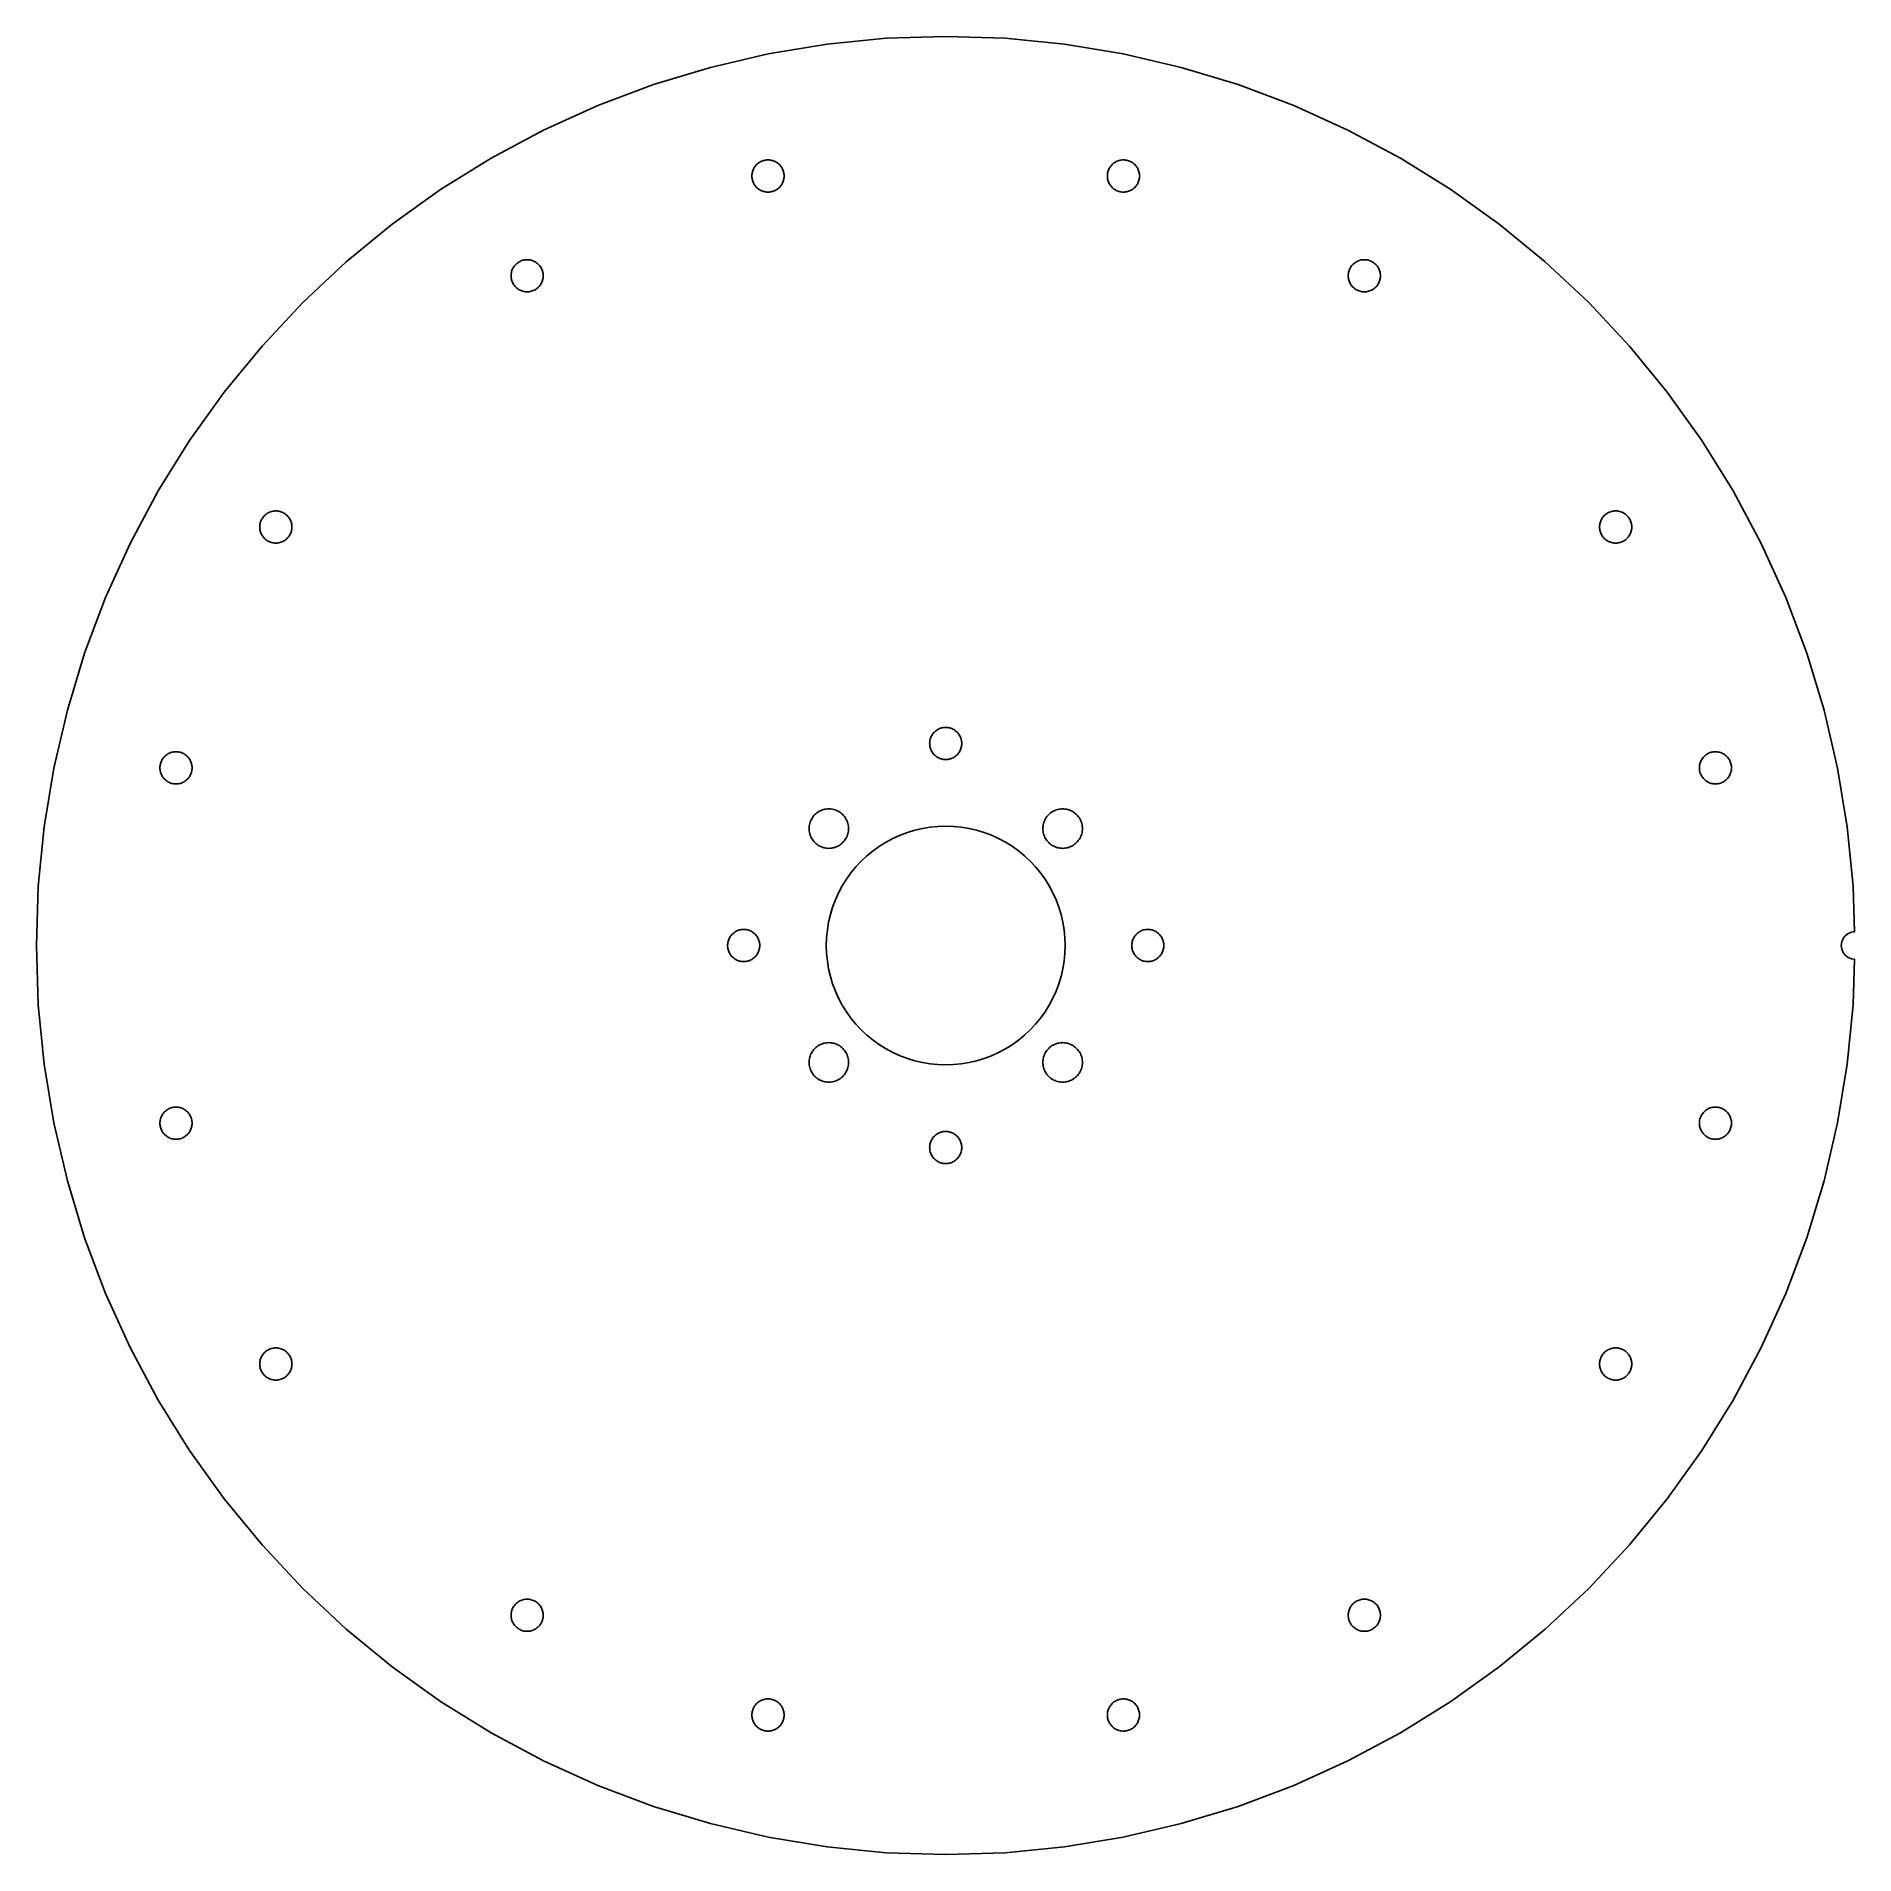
# Model space of a CAD drawing. Header units: metres. Extents: x -99 to 99, y -99 to 99.
import ezdxf

# ---------------------------------------------------------------- set-up
doc = ezdxf.new("R2010")
doc.units = ezdxf.units.M

msp = doc.modelspace()

# ---------------------------------------------------------------- linework, layer by layer
for p, q in [((0, 99), (-6.4749, 98.788)), ((6.4749, 98.788), (0, 99)), ((-19.3139, 97.0977), (-25.6231, 95.6266)), ((-12.9221, 98.153), (-19.3139, 97.0977)), ((-6.4749, 98.788), (-12.9221, 98.153)), ((12.9221, 98.153), (6.4749, 98.788)), ((19.3139, 97.0977), (12.9221, 98.153)), ((25.6231, 95.6266), (19.3139, 97.0977)), ((-25.6231, 95.6266), (-31.8225, 93.7461)), ((31.8225, 93.7461), (25.6231, 95.6266)), ((-31.8225, 93.7461), (-37.8857, 91.4641)), ((37.8857, 91.4641), (31.8225, 93.7461)), ((-37.8857, 91.4641), (-43.7866, 88.7904)), ((43.7866, 88.7904), (37.8857, 91.4641)), ((-43.7866, 88.7904), (-49.5, 85.7365)), ((49.5, 85.7365), (43.7866, 88.7904)), ((-49.5, 85.7365), (-55.0014, 82.3155)), ((-20.4996, 85.1115), (-20.4111, 85.1842)), ((-20.4111, 85.1842), (-20.318, 85.2509)), ((-20.318, 85.2509), (-20.2208, 85.3114)), ((-20.2208, 85.3114), (-20.1198, 85.3653)), ((-20.1198, 85.3653), (-20.0155, 85.4126)), ((-20.0155, 85.4126), (-19.9083, 85.4529)), ((-19.9083, 85.4529), (-19.7987, 85.4862)), ((-19.7987, 85.4862), (-19.6872, 85.5122)), ((-19.6872, 85.5122), (-19.5742, 85.5309)), ((-19.5742, 85.5309), (-19.4602, 85.5421)), ((-19.4602, 85.5421), (-19.3458, 85.5458)), ((-19.3458, 85.5458), (-19.2313, 85.5421)), ((-19.2313, 85.5421), (-19.1174, 85.5309)), ((-19.1174, 85.5309), (-19.0044, 85.5122)), ((-19.0044, 85.5122), (-18.8929, 85.4862)), ((-18.8929, 85.4862), (-18.7833, 85.4529)), ((-18.7833, 85.4529), (-18.6761, 85.4126)), ((-18.6761, 85.4126), (-18.5718, 85.3653)), ((-18.5718, 85.3653), (-18.4708, 85.3114)), ((-18.4708, 85.3114), (-18.3735, 85.2509)), ((-18.3735, 85.2509), (-18.2805, 85.1842)), ((-18.2805, 85.1842), (-18.1919, 85.1115)), ((18.1919, 85.1115), (18.2805, 85.1842)), ((18.2805, 85.1842), (18.3735, 85.2509)), ((18.3735, 85.2509), (18.4708, 85.3114)), ((18.4708, 85.3114), (18.5718, 85.3653)), ((18.5718, 85.3653), (18.6761, 85.4126)), ((18.6761, 85.4126), (18.7833, 85.4529)), ((18.7833, 85.4529), (18.8929, 85.4862)), ((18.8929, 85.4862), (19.0044, 85.5122)), ((19.0044, 85.5122), (19.1174, 85.5309)), ((19.1174, 85.5309), (19.2313, 85.5421)), ((19.2313, 85.5421), (19.3458, 85.5458)), ((19.3458, 85.5458), (19.4602, 85.5421)), ((19.4602, 85.5421), (19.5742, 85.5309)), ((19.5742, 85.5309), (19.6872, 85.5122)), ((19.6872, 85.5122), (19.7987, 85.4862)), ((19.7987, 85.4862), (19.9083, 85.4529)), ((19.9083, 85.4529), (20.0155, 85.4126)), ((20.0155, 85.4126), (20.1198, 85.3653)), ((20.1198, 85.3653), (20.2208, 85.3114)), ((20.2208, 85.3114), (20.318, 85.2509)), ((20.318, 85.2509), (20.4111, 85.1842)), ((20.4111, 85.1842), (20.4996, 85.1115)), ((55.0014, 82.3155), (49.5, 85.7365)), ((-21.0958, 83.7958), (-21.092, 83.9103)), ((-21.092, 83.6814), (-21.0958, 83.7958)), ((-21.092, 83.9103), (-21.0808, 84.0242)), ((-21.0808, 83.5674), (-21.092, 83.6814)), ((-21.0808, 84.0242), (-21.0622, 84.1372)), ((-21.0622, 83.4544), (-21.0808, 83.5674)), ((-21.0622, 84.1372), (-21.0361, 84.2487)), ((-21.0361, 83.3429), (-21.0622, 83.4544)), ((-21.0361, 84.2487), (-21.0029, 84.3583)), ((-21.0029, 83.2333), (-21.0361, 83.3429)), ((-21.0029, 84.3583), (-20.9626, 84.4655)), ((-20.9626, 83.1261), (-21.0029, 83.2333)), ((-20.9626, 84.4655), (-20.9153, 84.5698)), ((-20.9153, 84.5698), (-20.8613, 84.6708)), ((-20.8613, 84.6708), (-20.8009, 84.7681)), ((-20.8009, 84.7681), (-20.7341, 84.8611)), ((-20.7341, 84.8611), (-20.6615, 84.9497)), ((-20.6615, 84.9497), (-20.5832, 85.0332)), ((-20.5832, 85.0332), (-20.4996, 85.1115)), ((-18.1919, 85.1115), (-18.1084, 85.0332)), ((-18.1084, 85.0332), (-18.0301, 84.9497)), ((-18.0301, 84.9497), (-17.9574, 84.8611)), ((-17.9574, 84.8611), (-17.8907, 84.7681)), ((-17.8907, 84.7681), (-17.8302, 84.6708)), ((-17.8302, 84.6708), (-17.7763, 84.5698)), ((-17.7763, 84.5698), (-17.729, 84.4655)), ((-17.729, 84.4655), (-17.6887, 84.3583)), ((-17.6887, 83.2333), (-17.729, 83.1261)), ((-17.6887, 84.3583), (-17.6554, 84.2487)), ((-17.6554, 83.3429), (-17.6887, 83.2333)), ((-17.6554, 84.2487), (-17.6294, 84.1372)), ((-17.6294, 83.4544), (-17.6554, 83.3429)), ((-17.6294, 84.1372), (-17.6107, 84.0242)), ((-17.6107, 83.5674), (-17.6294, 83.4544)), ((-17.6107, 84.0242), (-17.5995, 83.9103)), ((-17.5995, 83.6814), (-17.6107, 83.5674)), ((-17.5995, 83.9103), (-17.5958, 83.7958)), ((-17.5958, 83.7958), (-17.5995, 83.6814)), ((17.5958, 83.7958), (17.5995, 83.9103)), ((17.5995, 83.6814), (17.5958, 83.7958)), ((17.5995, 83.9103), (17.6107, 84.0242)), ((17.6107, 83.5674), (17.5995, 83.6814)), ((17.6107, 84.0242), (17.6294, 84.1372)), ((17.6294, 83.4544), (17.6107, 83.5674)), ((17.6294, 84.1372), (17.6554, 84.2487)), ((17.6554, 83.3429), (17.6294, 83.4544)), ((17.6554, 84.2487), (17.6887, 84.3583)), ((17.6887, 83.2333), (17.6554, 83.3429)), ((17.6887, 84.3583), (17.729, 84.4655)), ((17.729, 83.1261), (17.6887, 83.2333)), ((17.729, 84.4655), (17.7763, 84.5698)), ((17.7763, 84.5698), (17.8302, 84.6708)), ((17.8302, 84.6708), (17.8907, 84.7681)), ((17.8907, 84.7681), (17.9574, 84.8611)), ((17.9574, 84.8611), (18.0301, 84.9497)), ((18.0301, 84.9497), (18.1084, 85.0332)), ((18.1084, 85.0332), (18.1919, 85.1115)), ((20.4996, 85.1115), (20.5832, 85.0332)), ((20.5832, 85.0332), (20.6615, 84.9497)), ((20.6615, 84.9497), (20.7341, 84.8611)), ((20.7341, 84.8611), (20.8009, 84.7681)), ((20.8009, 84.7681), (20.8613, 84.6708)), ((20.8613, 84.6708), (20.9153, 84.5698)), ((20.9153, 84.5698), (20.9626, 84.4655)), ((20.9626, 84.4655), (21.0029, 84.3583)), ((21.0029, 83.2333), (20.9626, 83.1261)), ((21.0029, 84.3583), (21.0361, 84.2487)), ((21.0361, 83.3429), (21.0029, 83.2333)), ((21.0361, 84.2487), (21.0622, 84.1372)), ((21.0622, 83.4544), (21.0361, 83.3429)), ((21.0622, 84.1372), (21.0808, 84.0242)), ((21.0808, 83.5674), (21.0622, 83.4544)), ((21.0808, 84.0242), (21.092, 83.9103)), ((21.092, 83.6814), (21.0808, 83.5674)), ((21.092, 83.9103), (21.0958, 83.7958)), ((21.0958, 83.7958), (21.092, 83.6814)), ((-55.0014, 82.3155), (-60.2674, 78.542)), ((-20.9153, 83.0218), (-20.9626, 83.1261)), ((-20.8613, 82.9208), (-20.9153, 83.0218)), ((-20.8009, 82.8236), (-20.8613, 82.9208)), ((-20.7341, 82.7305), (-20.8009, 82.8236)), ((-20.6615, 82.642), (-20.7341, 82.7305)), ((-20.5832, 82.5584), (-20.6615, 82.642)), ((-20.4996, 82.4801), (-20.5832, 82.5584)), ((-20.4111, 82.4075), (-20.4996, 82.4801)), ((-20.318, 82.3407), (-20.4111, 82.4075)), ((-20.2208, 82.2803), (-20.318, 82.3407)), ((-20.1198, 82.2263), (-20.2208, 82.2803)), ((-20.0155, 82.179), (-20.1198, 82.2263)), ((-19.9083, 82.1387), (-20.0155, 82.179)), ((-19.7987, 82.1055), (-19.9083, 82.1387)), ((-19.6872, 82.0794), (-19.7987, 82.1055)), ((-19.5742, 82.0608), (-19.6872, 82.0794)), ((-19.4602, 82.0496), (-19.5742, 82.0608)), ((-19.3458, 82.0458), (-19.4602, 82.0496)), ((-19.2313, 82.0496), (-19.3458, 82.0458)), ((-19.1174, 82.0608), (-19.2313, 82.0496)), ((-19.0044, 82.0794), (-19.1174, 82.0608)), ((-18.8929, 82.1055), (-19.0044, 82.0794)), ((-18.7833, 82.1387), (-18.8929, 82.1055)), ((-18.6761, 82.179), (-18.7833, 82.1387)), ((-18.5718, 82.2263), (-18.6761, 82.179)), ((-18.4708, 82.2803), (-18.5718, 82.2263)), ((-18.3735, 82.3407), (-18.4708, 82.2803)), ((-18.2805, 82.4075), (-18.3735, 82.3407)), ((-18.1919, 82.4801), (-18.2805, 82.4075)), ((-18.1084, 82.5584), (-18.1919, 82.4801)), ((-18.0301, 82.642), (-18.1084, 82.5584)), ((-17.9574, 82.7305), (-18.0301, 82.642)), ((-17.8907, 82.8236), (-17.9574, 82.7305)), ((-17.8302, 82.9208), (-17.8907, 82.8236)), ((-17.7763, 83.0218), (-17.8302, 82.9208)), ((-17.729, 83.1261), (-17.7763, 83.0218)), ((17.7763, 83.0218), (17.729, 83.1261)), ((17.8302, 82.9208), (17.7763, 83.0218)), ((17.8907, 82.8236), (17.8302, 82.9208)), ((17.9574, 82.7305), (17.8907, 82.8236)), ((18.0301, 82.642), (17.9574, 82.7305)), ((18.1084, 82.5584), (18.0301, 82.642)), ((18.1919, 82.4801), (18.1084, 82.5584)), ((18.2805, 82.4075), (18.1919, 82.4801)), ((18.3735, 82.3407), (18.2805, 82.4075)), ((18.4708, 82.2803), (18.3735, 82.3407)), ((18.5718, 82.2263), (18.4708, 82.2803)), ((18.6761, 82.179), (18.5718, 82.2263)), ((18.7833, 82.1387), (18.6761, 82.179)), ((18.8929, 82.1055), (18.7833, 82.1387)), ((19.0044, 82.0794), (18.8929, 82.1055)), ((19.1174, 82.0608), (19.0044, 82.0794)), ((19.2313, 82.0496), (19.1174, 82.0608)), ((19.3458, 82.0458), (19.2313, 82.0496)), ((19.4602, 82.0496), (19.3458, 82.0458)), ((19.5742, 82.0608), (19.4602, 82.0496)), ((19.6872, 82.0794), (19.5742, 82.0608)), ((19.7987, 82.1055), (19.6872, 82.0794)), ((19.9083, 82.1387), (19.7987, 82.1055)), ((20.0155, 82.179), (19.9083, 82.1387)), ((20.1198, 82.2263), (20.0155, 82.179)), ((20.2208, 82.2803), (20.1198, 82.2263)), ((20.318, 82.3407), (20.2208, 82.2803)), ((20.4111, 82.4075), (20.318, 82.3407)), ((20.4996, 82.4801), (20.4111, 82.4075)), ((20.5832, 82.5584), (20.4996, 82.4801)), ((20.6615, 82.642), (20.5832, 82.5584)), ((20.7341, 82.7305), (20.6615, 82.642)), ((20.8009, 82.8236), (20.7341, 82.7305)), ((20.8613, 82.9208), (20.8009, 82.8236)), ((20.9153, 83.0218), (20.8613, 82.9208)), ((20.9626, 83.1261), (20.9153, 83.0218)), ((60.2674, 78.542), (55.0014, 82.3155)), ((-60.2674, 78.542), (-65.2752, 74.4321)), ((65.2752, 74.4321), (60.2674, 78.542)), ((-65.2752, 74.4321), (-70.0036, 70.0036)), ((-47.3081, 73.1606), (-47.2894, 73.2735)), ((-47.2894, 73.2735), (-47.2634, 73.3851)), ((-47.2634, 73.3851), (-47.2302, 73.4946)), ((-47.2302, 73.4946), (-47.1898, 73.6018)), ((-47.1898, 73.6018), (-47.1426, 73.7061)), ((-47.1426, 73.7061), (-47.0886, 73.8071)), ((-47.0886, 73.8071), (-47.0281, 73.9044)), ((-47.0281, 73.9044), (-46.9614, 73.9975)), ((-46.9614, 73.9975), (-46.8888, 74.086)), ((-46.8888, 74.086), (-46.8105, 74.1696)), ((-46.8105, 74.1696), (-46.7269, 74.2478)), ((-46.7269, 74.2478), (-46.6384, 74.3205)), ((-46.6384, 74.3205), (-46.5453, 74.3872)), ((-46.5453, 74.3872), (-46.448, 74.4477)), ((-46.448, 74.4477), (-46.3471, 74.5017)), ((-46.3471, 74.5017), (-46.2428, 74.5489)), ((-46.2428, 74.5489), (-46.1356, 74.5893)), ((-46.1356, 74.5893), (-46.026, 74.6225)), ((-46.026, 74.6225), (-45.9145, 74.6485)), ((-45.9145, 74.6485), (-45.8015, 74.6672)), ((-45.8015, 74.6672), (-45.6875, 74.6784)), ((-45.6875, 74.6784), (-45.573, 74.6821)), ((-45.573, 74.6821), (-45.4586, 74.6784)), ((-45.4586, 74.6784), (-45.3446, 74.6672)), ((-45.3446, 74.6672), (-45.2316, 74.6485)), ((-45.2316, 74.6485), (-45.1201, 74.6225)), ((-45.1201, 74.6225), (-45.0105, 74.5893)), ((-45.0105, 74.5893), (-44.9034, 74.5489)), ((-44.9034, 74.5489), (-44.799, 74.5017)), ((-44.799, 74.5017), (-44.698, 74.4477)), ((-44.698, 74.4477), (-44.6008, 74.3872)), ((-44.6008, 74.3872), (-44.5077, 74.3205)), ((-44.5077, 74.3205), (-44.4192, 74.2478)), ((-44.4192, 74.2478), (-44.3356, 74.1696)), ((-44.3356, 74.1696), (-44.2573, 74.086)), ((-44.2573, 74.086), (-44.1847, 73.9975)), ((-44.1847, 73.9975), (-44.118, 73.9044)), ((-44.118, 73.9044), (-44.0575, 73.8071)), ((-44.0575, 73.8071), (-44.0035, 73.7061)), ((-44.0035, 73.7061), (-43.9563, 73.6018)), ((-43.9563, 73.6018), (-43.9159, 73.4946)), ((-43.9159, 73.4946), (-43.8827, 73.3851)), ((-43.8827, 73.3851), (-43.8567, 73.2735)), ((-43.8567, 73.2735), (-43.838, 73.1606)), ((43.838, 73.1606), (43.8567, 73.2735)), ((43.8567, 73.2735), (43.8827, 73.3851)), ((43.8827, 73.3851), (43.9159, 73.4946)), ((43.9159, 73.4946), (43.9563, 73.6018)), ((43.9563, 73.6018), (44.0035, 73.7061)), ((44.0035, 73.7061), (44.0575, 73.8071)), ((44.0575, 73.8071), (44.118, 73.9044)), ((44.118, 73.9044), (44.1847, 73.9975)), ((44.1847, 73.9975), (44.2573, 74.086)), ((44.2573, 74.086), (44.3356, 74.1696)), ((44.3356, 74.1696), (44.4192, 74.2478)), ((44.4192, 74.2478), (44.5077, 74.3205)), ((44.5077, 74.3205), (44.6008, 74.3872)), ((44.6008, 74.3872), (44.698, 74.4477)), ((44.698, 74.4477), (44.799, 74.5017)), ((44.799, 74.5017), (44.9034, 74.5489)), ((44.9034, 74.5489), (45.0105, 74.5893)), ((45.0105, 74.5893), (45.1201, 74.6225)), ((45.1201, 74.6225), (45.2316, 74.6485)), ((45.2316, 74.6485), (45.3446, 74.6672)), ((45.3446, 74.6672), (45.4586, 74.6784)), ((45.4586, 74.6784), (45.573, 74.6821)), ((45.573, 74.6821), (45.6875, 74.6784)), ((45.6875, 74.6784), (45.8015, 74.6672)), ((45.8015, 74.6672), (45.9145, 74.6485)), ((45.9145, 74.6485), (46.026, 74.6225)), ((46.026, 74.6225), (46.1356, 74.5893)), ((46.1356, 74.5893), (46.2428, 74.5489)), ((46.2428, 74.5489), (46.3471, 74.5017)), ((46.3471, 74.5017), (46.448, 74.4477)), ((46.448, 74.4477), (46.5453, 74.3872)), ((46.5453, 74.3872), (46.6384, 74.3205)), ((46.6384, 74.3205), (46.7269, 74.2478)), ((46.7269, 74.2478), (46.8105, 74.1696)), ((46.8105, 74.1696), (46.8888, 74.086)), ((46.8888, 74.086), (46.9614, 73.9975)), ((46.9614, 73.9975), (47.0281, 73.9044)), ((47.0281, 73.9044), (47.0886, 73.8071)), ((47.0886, 73.8071), (47.1426, 73.7061)), ((47.1426, 73.7061), (47.1898, 73.6018)), ((47.1898, 73.6018), (47.2302, 73.4946)), ((47.2302, 73.4946), (47.2634, 73.3851)), ((47.2634, 73.3851), (47.2894, 73.2735)), ((47.2894, 73.2735), (47.3081, 73.1606)), ((70.0036, 70.0036), (65.2752, 74.4321)), ((-47.323, 72.9321), (-47.3193, 73.0466)), ((-47.3193, 72.8177), (-47.323, 72.9321)), ((-47.3193, 73.0466), (-47.3081, 73.1606)), ((-47.3081, 72.7037), (-47.3193, 72.8177)), ((-47.2894, 72.5907), (-47.3081, 72.7037)), ((-47.2634, 72.4792), (-47.2894, 72.5907)), ((-47.2302, 72.3696), (-47.2634, 72.4792)), ((-47.1898, 72.2624), (-47.2302, 72.3696)), ((-47.1426, 72.1581), (-47.1898, 72.2624)), ((-47.0886, 72.0571), (-47.1426, 72.1581)), ((-47.0281, 71.9599), (-47.0886, 72.0571)), ((-46.9614, 71.8668), (-47.0281, 71.9599)), ((-46.8888, 71.7783), (-46.9614, 71.8668)), ((-46.8105, 71.6947), (-46.8888, 71.7783)), ((-46.7269, 71.6164), (-46.8105, 71.6947)), ((-46.6384, 71.5438), (-46.7269, 71.6164)), ((-46.5453, 71.4771), (-46.6384, 71.5438)), ((-46.448, 71.4166), (-46.5453, 71.4771)), ((-46.3471, 71.3626), (-46.448, 71.4166)), ((-46.2428, 71.3153), (-46.3471, 71.3626)), ((-46.1356, 71.275), (-46.2428, 71.3153)), ((-44.9034, 71.3153), (-45.0105, 71.275)), ((-44.799, 71.3626), (-44.9034, 71.3153)), ((-44.698, 71.4166), (-44.799, 71.3626)), ((-44.6008, 71.4771), (-44.698, 71.4166)), ((-44.5077, 71.5438), (-44.6008, 71.4771)), ((-44.4192, 71.6164), (-44.5077, 71.5438)), ((-44.3356, 71.6947), (-44.4192, 71.6164)), ((-44.2573, 71.7783), (-44.3356, 71.6947)), ((-44.1847, 71.8668), (-44.2573, 71.7783)), ((-44.118, 71.9599), (-44.1847, 71.8668)), ((-44.0575, 72.0571), (-44.118, 71.9599)), ((-44.0035, 72.1581), (-44.0575, 72.0571)), ((-43.9563, 72.2624), (-44.0035, 72.1581)), ((-43.9159, 72.3696), (-43.9563, 72.2624)), ((-43.8827, 72.4792), (-43.9159, 72.3696)), ((-43.8567, 72.5907), (-43.8827, 72.4792)), ((-43.838, 72.7037), (-43.8567, 72.5907)), ((-43.838, 73.1606), (-43.8268, 73.0466)), ((-43.8268, 72.8177), (-43.838, 72.7037)), ((-43.8268, 73.0466), (-43.823, 72.9321)), ((-43.823, 72.9321), (-43.8268, 72.8177)), ((43.823, 72.9321), (43.8268, 73.0466)), ((43.8268, 72.8177), (43.823, 72.9321)), ((43.8268, 73.0466), (43.838, 73.1606)), ((43.838, 72.7037), (43.8268, 72.8177)), ((43.8567, 72.5907), (43.838, 72.7037)), ((43.8827, 72.4792), (43.8567, 72.5907)), ((43.9159, 72.3696), (43.8827, 72.4792)), ((43.9563, 72.2624), (43.9159, 72.3696)), ((44.0035, 72.1581), (43.9563, 72.2624)), ((44.0575, 72.0571), (44.0035, 72.1581)), ((44.118, 71.9599), (44.0575, 72.0571)), ((44.1847, 71.8668), (44.118, 71.9599)), ((44.2573, 71.7783), (44.1847, 71.8668)), ((44.3356, 71.6947), (44.2573, 71.7783)), ((44.4192, 71.6164), (44.3356, 71.6947)), ((44.5077, 71.5438), (44.4192, 71.6164)), ((44.6008, 71.4771), (44.5077, 71.5438)), ((44.698, 71.4166), (44.6008, 71.4771)), ((44.799, 71.3626), (44.698, 71.4166)), ((44.9034, 71.3153), (44.799, 71.3626)), ((45.0105, 71.275), (44.9034, 71.3153)), ((46.2428, 71.3153), (46.1356, 71.275)), ((46.3471, 71.3626), (46.2428, 71.3153)), ((46.448, 71.4166), (46.3471, 71.3626)), ((46.5453, 71.4771), (46.448, 71.4166)), ((46.6384, 71.5438), (46.5453, 71.4771)), ((46.7269, 71.6164), (46.6384, 71.5438)), ((46.8105, 71.6947), (46.7269, 71.6164)), ((46.8888, 71.7783), (46.8105, 71.6947)), ((46.9614, 71.8668), (46.8888, 71.7783)), ((47.0281, 71.9599), (46.9614, 71.8668)), ((47.0886, 72.0571), (47.0281, 71.9599)), ((47.1426, 72.1581), (47.0886, 72.0571)), ((47.1898, 72.2624), (47.1426, 72.1581)), ((47.2302, 72.3696), (47.1898, 72.2624)), ((47.2634, 72.4792), (47.2302, 72.3696)), ((47.2894, 72.5907), (47.2634, 72.4792)), ((47.3081, 72.7037), (47.2894, 72.5907)), ((47.3081, 73.1606), (47.3193, 73.0466)), ((47.3193, 72.8177), (47.3081, 72.7037)), ((47.3193, 73.0466), (47.323, 72.9321)), ((47.323, 72.9321), (47.3193, 72.8177)), ((-70.0036, 70.0036), (-74.4321, 65.2752)), ((-46.026, 71.2418), (-46.1356, 71.275)), ((-45.9145, 71.2158), (-46.026, 71.2418)), ((-45.8015, 71.1971), (-45.9145, 71.2158)), ((-45.6875, 71.1859), (-45.8015, 71.1971)), ((-45.573, 71.1821), (-45.6875, 71.1859)), ((-45.4586, 71.1859), (-45.573, 71.1821)), ((-45.3446, 71.1971), (-45.4586, 71.1859)), ((-45.2316, 71.2158), (-45.3446, 71.1971)), ((-45.1201, 71.2418), (-45.2316, 71.2158)), ((-45.0105, 71.275), (-45.1201, 71.2418)), ((45.1201, 71.2418), (45.0105, 71.275)), ((45.2316, 71.2158), (45.1201, 71.2418)), ((45.3446, 71.1971), (45.2316, 71.2158)), ((45.4586, 71.1859), (45.3446, 71.1971)), ((45.573, 71.1821), (45.4586, 71.1859)), ((45.6875, 71.1859), (45.573, 71.1821)), ((45.8015, 71.1971), (45.6875, 71.1859)), ((45.9145, 71.2158), (45.8015, 71.1971)), ((46.026, 71.2418), (45.9145, 71.2158)), ((46.1356, 71.275), (46.026, 71.2418)), ((74.4321, 65.2752), (70.0036, 70.0036)), ((-74.4321, 65.2752), (-78.542, 60.2674)), ((78.542, 60.2674), (74.4321, 65.2752)), ((-78.542, 60.2674), (-82.3155, 55.0014)), ((82.3155, 55.0014), (78.542, 60.2674)), ((-82.3155, 55.0014), (-85.7365, 49.5)), ((85.7365, 49.5), (82.3155, 55.0014)), ((-85.7365, 49.5), (-88.7904, 43.7866)), ((88.7904, 43.7866), (85.7365, 49.5)), ((-74.6821, 45.573), (-74.6784, 45.6875)), ((-74.6784, 45.4586), (-74.6821, 45.573)), ((-74.6784, 45.6875), (-74.6672, 45.8015)), ((-74.6672, 45.8015), (-74.6485, 45.9145)), ((-74.6485, 45.9145), (-74.6225, 46.026)), ((-74.6225, 46.026), (-74.5893, 46.1356)), ((-74.5893, 46.1356), (-74.5489, 46.2428)), ((-74.5489, 46.2428), (-74.5017, 46.3471)), ((-74.5017, 46.3471), (-74.4477, 46.448)), ((-74.4477, 46.448), (-74.3872, 46.5453)), ((-74.3872, 46.5453), (-74.3205, 46.6384)), ((-74.3205, 46.6384), (-74.2478, 46.7269)), ((-74.2478, 46.7269), (-74.1696, 46.8105)), ((-74.1696, 46.8105), (-74.086, 46.8888)), ((-74.086, 46.8888), (-73.9975, 46.9614)), ((-73.9975, 46.9614), (-73.9044, 47.0281)), ((-73.9044, 47.0281), (-73.8071, 47.0886)), ((-73.8071, 47.0886), (-73.7061, 47.1426)), ((-73.7061, 47.1426), (-73.6018, 47.1898)), ((-73.6018, 47.1898), (-73.4946, 47.2302)), ((-73.4946, 47.2302), (-73.3851, 47.2634)), ((-73.3851, 47.2634), (-73.2735, 47.2894)), ((-73.2735, 47.2894), (-73.1606, 47.3081)), ((-73.1606, 47.3081), (-73.0466, 47.3193)), ((-73.0466, 47.3193), (-72.9321, 47.323)), ((-72.9321, 47.323), (-72.8177, 47.3193)), ((-72.8177, 47.3193), (-72.7037, 47.3081)), ((-72.7037, 47.3081), (-72.5907, 47.2894)), ((-72.5907, 47.2894), (-72.4792, 47.2634)), ((-72.4792, 47.2634), (-72.3696, 47.2302)), ((-72.3696, 47.2302), (-72.2624, 47.1898)), ((-72.2624, 47.1898), (-72.1581, 47.1426)), ((-72.1581, 47.1426), (-72.0571, 47.0886)), ((-72.0571, 47.0886), (-71.9599, 47.0281)), ((-71.9599, 47.0281), (-71.8668, 46.9614)), ((-71.8668, 46.9614), (-71.7783, 46.8888)), ((-71.7783, 46.8888), (-71.6947, 46.8105)), ((-71.6947, 46.8105), (-71.6164, 46.7269)), ((-71.6164, 46.7269), (-71.5438, 46.6384)), ((-71.5438, 46.6384), (-71.4771, 46.5453)), ((-71.4771, 46.5453), (-71.4166, 46.448)), ((-71.4166, 46.448), (-71.3626, 46.3471)), ((-71.3626, 46.3471), (-71.3153, 46.2428)), ((-71.3153, 46.2428), (-71.275, 46.1356)), ((-71.275, 46.1356), (-71.2418, 46.026)), ((-71.2418, 46.026), (-71.2158, 45.9145)), ((-71.2158, 45.9145), (-71.1971, 45.8015)), ((-71.1971, 45.8015), (-71.1859, 45.6875)), ((-71.1859, 45.6875), (-71.1821, 45.573)), ((-71.1821, 45.573), (-71.1859, 45.4586)), ((71.1821, 45.573), (71.1859, 45.6875)), ((71.1859, 45.4586), (71.1821, 45.573)), ((71.1859, 45.6875), (71.1971, 45.8015)), ((71.1971, 45.8015), (71.2158, 45.9145)), ((71.2158, 45.9145), (71.2418, 46.026)), ((71.2418, 46.026), (71.275, 46.1356)), ((71.275, 46.1356), (71.3153, 46.2428)), ((71.3153, 46.2428), (71.3626, 46.3471)), ((71.3626, 46.3471), (71.4166, 46.448)), ((71.4166, 46.448), (71.4771, 46.5453)), ((71.4771, 46.5453), (71.5438, 46.6384)), ((71.5438, 46.6384), (71.6164, 46.7269)), ((71.6164, 46.7269), (71.6947, 46.8105)), ((71.6947, 46.8105), (71.7783, 46.8888)), ((71.7783, 46.8888), (71.8668, 46.9614)), ((71.8668, 46.9614), (71.9599, 47.0281)), ((71.9599, 47.0281), (72.0571, 47.0886)), ((72.0571, 47.0886), (72.1581, 47.1426)), ((72.1581, 47.1426), (72.2624, 47.1898)), ((72.2624, 47.1898), (72.3696, 47.2302)), ((72.3696, 47.2302), (72.4792, 47.2634)), ((72.4792, 47.2634), (72.5907, 47.2894)), ((72.5907, 47.2894), (72.7037, 47.3081)), ((72.7037, 47.3081), (72.8177, 47.3193)), ((72.8177, 47.3193), (72.9321, 47.323)), ((72.9321, 47.323), (73.0466, 47.3193)), ((73.0466, 47.3193), (73.1606, 47.3081)), ((73.1606, 47.3081), (73.2735, 47.2894)), ((73.2735, 47.2894), (73.3851, 47.2634)), ((73.3851, 47.2634), (73.4946, 47.2302)), ((73.4946, 47.2302), (73.6018, 47.1898)), ((73.6018, 47.1898), (73.7061, 47.1426)), ((73.7061, 47.1426), (73.8071, 47.0886)), ((73.8071, 47.0886), (73.9044, 47.0281)), ((73.9044, 47.0281), (73.9975, 46.9614)), ((73.9975, 46.9614), (74.086, 46.8888)), ((74.086, 46.8888), (74.1696, 46.8105)), ((74.1696, 46.8105), (74.2478, 46.7269)), ((74.2478, 46.7269), (74.3205, 46.6384)), ((74.3205, 46.6384), (74.3872, 46.5453)), ((74.3872, 46.5453), (74.4477, 46.448)), ((74.4477, 46.448), (74.5017, 46.3471)), ((74.5017, 46.3471), (74.5489, 46.2428)), ((74.5489, 46.2428), (74.5893, 46.1356)), ((74.5893, 46.1356), (74.6225, 46.026)), ((74.6225, 46.026), (74.6485, 45.9145)), ((74.6485, 45.9145), (74.6672, 45.8015)), ((74.6672, 45.8015), (74.6784, 45.6875)), ((74.6784, 45.6875), (74.6821, 45.573)), ((74.6821, 45.573), (74.6784, 45.4586)), ((-88.7904, 43.7866), (-91.4641, 37.8857)), ((-74.6672, 45.3446), (-74.6784, 45.4586)), ((-74.6485, 45.2316), (-74.6672, 45.3446)), ((-74.6225, 45.1201), (-74.6485, 45.2316)), ((-74.5893, 45.0105), (-74.6225, 45.1201)), ((-74.5489, 44.9034), (-74.5893, 45.0105)), ((-74.5017, 44.799), (-74.5489, 44.9034)), ((-74.4477, 44.698), (-74.5017, 44.799)), ((-74.3872, 44.6008), (-74.4477, 44.698)), ((-74.3205, 44.5077), (-74.3872, 44.6008)), ((-74.2478, 44.4192), (-74.3205, 44.5077)), ((-74.1696, 44.3356), (-74.2478, 44.4192)), ((-74.086, 44.2573), (-74.1696, 44.3356)), ((-73.9975, 44.1847), (-74.086, 44.2573)), ((-73.9044, 44.118), (-73.9975, 44.1847)), ((-73.8071, 44.0575), (-73.9044, 44.118)), ((-73.7061, 44.0035), (-73.8071, 44.0575)), ((-73.6018, 43.9563), (-73.7061, 44.0035)), ((-73.4946, 43.9159), (-73.6018, 43.9563)), ((-73.3851, 43.8827), (-73.4946, 43.9159)), ((-73.2735, 43.8567), (-73.3851, 43.8827)), ((-73.1606, 43.838), (-73.2735, 43.8567)), ((-73.0466, 43.8268), (-73.1606, 43.838)), ((-72.9321, 43.823), (-73.0466, 43.8268)), ((-72.8177, 43.8268), (-72.9321, 43.823)), ((-72.7037, 43.838), (-72.8177, 43.8268)), ((-72.5907, 43.8567), (-72.7037, 43.838)), ((-72.4792, 43.8827), (-72.5907, 43.8567)), ((-72.3696, 43.9159), (-72.4792, 43.8827)), ((-72.2624, 43.9563), (-72.3696, 43.9159)), ((-72.1581, 44.0035), (-72.2624, 43.9563)), ((-72.0571, 44.0575), (-72.1581, 44.0035)), ((-71.9599, 44.118), (-72.0571, 44.0575)), ((-71.8668, 44.1847), (-71.9599, 44.118)), ((-71.7783, 44.2573), (-71.8668, 44.1847)), ((-71.6947, 44.3356), (-71.7783, 44.2573)), ((-71.6164, 44.4192), (-71.6947, 44.3356)), ((-71.5438, 44.5077), (-71.6164, 44.4192)), ((-71.4771, 44.6008), (-71.5438, 44.5077)), ((-71.4166, 44.698), (-71.4771, 44.6008)), ((-71.3626, 44.799), (-71.4166, 44.698)), ((-71.3153, 44.9034), (-71.3626, 44.799)), ((-71.275, 45.0105), (-71.3153, 44.9034)), ((-71.2418, 45.1201), (-71.275, 45.0105)), ((-71.2158, 45.2316), (-71.2418, 45.1201)), ((-71.1971, 45.3446), (-71.2158, 45.2316)), ((-71.1859, 45.4586), (-71.1971, 45.3446)), ((71.1971, 45.3446), (71.1859, 45.4586)), ((71.2158, 45.2316), (71.1971, 45.3446)), ((71.2418, 45.1201), (71.2158, 45.2316)), ((71.275, 45.0105), (71.2418, 45.1201)), ((71.3153, 44.9034), (71.275, 45.0105)), ((71.3626, 44.799), (71.3153, 44.9034)), ((71.4166, 44.698), (71.3626, 44.799)), ((71.4771, 44.6008), (71.4166, 44.698)), ((71.5438, 44.5077), (71.4771, 44.6008)), ((71.6164, 44.4192), (71.5438, 44.5077)), ((71.6947, 44.3356), (71.6164, 44.4192)), ((71.7783, 44.2573), (71.6947, 44.3356)), ((71.8668, 44.1847), (71.7783, 44.2573)), ((71.9599, 44.118), (71.8668, 44.1847)), ((72.0571, 44.0575), (71.9599, 44.118)), ((72.1581, 44.0035), (72.0571, 44.0575)), ((72.2624, 43.9563), (72.1581, 44.0035)), ((72.3696, 43.9159), (72.2624, 43.9563)), ((72.4792, 43.8827), (72.3696, 43.9159)), ((72.5907, 43.8567), (72.4792, 43.8827)), ((72.7037, 43.838), (72.5907, 43.8567)), ((72.8177, 43.8268), (72.7037, 43.838)), ((72.9321, 43.823), (72.8177, 43.8268)), ((73.0466, 43.8268), (72.9321, 43.823)), ((73.1606, 43.838), (73.0466, 43.8268)), ((73.2735, 43.8567), (73.1606, 43.838)), ((73.3851, 43.8827), (73.2735, 43.8567)), ((73.4946, 43.9159), (73.3851, 43.8827)), ((73.6018, 43.9563), (73.4946, 43.9159)), ((73.7061, 44.0035), (73.6018, 43.9563)), ((73.8071, 44.0575), (73.7061, 44.0035)), ((73.9044, 44.118), (73.8071, 44.0575)), ((73.9975, 44.1847), (73.9044, 44.118)), ((74.086, 44.2573), (73.9975, 44.1847)), ((74.1696, 44.3356), (74.086, 44.2573)), ((74.2478, 44.4192), (74.1696, 44.3356)), ((74.3205, 44.5077), (74.2478, 44.4192)), ((74.3872, 44.6008), (74.3205, 44.5077)), ((74.4477, 44.698), (74.3872, 44.6008)), ((74.5017, 44.799), (74.4477, 44.698)), ((74.5489, 44.9034), (74.5017, 44.799)), ((74.5893, 45.0105), (74.5489, 44.9034)), ((74.6225, 45.1201), (74.5893, 45.0105)), ((74.6485, 45.2316), (74.6225, 45.1201)), ((74.6672, 45.3446), (74.6485, 45.2316)), ((74.6784, 45.4586), (74.6672, 45.3446)), ((91.4641, 37.8857), (88.7904, 43.7866)), ((-91.4641, 37.8857), (-93.7461, 31.8225)), ((93.7461, 31.8225), (91.4641, 37.8857)), ((-93.7461, 31.8225), (-95.6266, 25.6231)), ((95.6266, 25.6231), (93.7461, 31.8225)), ((-95.6266, 25.6231), (-97.0977, 19.3139)), ((97.0977, 19.3139), (95.6266, 25.6231)), ((-1.75, 22), (-1.74625, 22.1144)), ((-1.74625, 21.8855), (-1.75, 22)), ((-1.74625, 22.1144), (-1.73502, 22.2284)), ((-1.73502, 21.7716), (-1.74625, 21.8855)), ((-1.73502, 22.2284), (-1.71637, 22.3414)), ((-1.71637, 22.3414), (-1.69037, 22.4529)), ((-1.69037, 22.4529), (-1.65712, 22.5625)), ((-1.65712, 22.5625), (-1.61678, 22.6697)), ((-1.61678, 22.6697), (-1.56952, 22.774)), ((-1.56952, 22.774), (-1.51553, 22.875)), ((-1.51553, 22.875), (-1.45506, 22.9722)), ((-1.45506, 22.9722), (-1.38837, 23.0653)), ((-1.38837, 23.0653), (-1.31572, 23.1539)), ((-1.31572, 23.1539), (-1.23743, 23.2374)), ((-1.23743, 23.2374), (-1.15385, 23.3157)), ((-1.15385, 23.3157), (-1.06532, 23.3884)), ((-1.06532, 23.3884), (-0.972244, 23.4551)), ((-0.972244, 23.4551), (-0.875, 23.5155)), ((-0.875, 23.5155), (-0.774002, 23.5695)), ((-0.774002, 23.5695), (-0.669693, 23.6168)), ((-0.669693, 23.6168), (-0.562515, 23.6571)), ((-0.562515, 23.6571), (-0.452927, 23.6904)), ((-0.452927, 23.6904), (-0.3414, 23.7164)), ((-0.3414, 23.7164), (-0.228409, 23.735)), ((-0.228409, 23.735), (-0.114441, 23.7462)), ((-0.114441, 23.7462), (0, 23.75)), ((0, 23.75), (0.114441, 23.7462)), ((0.114441, 23.7462), (0.228409, 23.735)), ((0.228409, 23.735), (0.3414, 23.7164)), ((0.3414, 23.7164), (0.452927, 23.6904)), ((0.452927, 23.6904), (0.562515, 23.6571)), ((0.562515, 23.6571), (0.669693, 23.6168)), ((0.669693, 23.6168), (0.774002, 23.5695)), ((0.774002, 23.5695), (0.875, 23.5155)), ((0.875, 23.5155), (0.972244, 23.4551)), ((0.972244, 23.4551), (1.06532, 23.3884)), ((1.06532, 23.3884), (1.15385, 23.3157)), ((1.15385, 23.3157), (1.23743, 23.2374)), ((1.23743, 23.2374), (1.31572, 23.1539)), ((1.31572, 23.1539), (1.38837, 23.0653)), ((1.38837, 23.0653), (1.45506, 22.9722)), ((1.45506, 22.9722), (1.51553, 22.875)), ((1.51553, 22.875), (1.56952, 22.774)), ((1.56952, 22.774), (1.61678, 22.6697)), ((1.61678, 22.6697), (1.65712, 22.5625)), ((1.65712, 22.5625), (1.69037, 22.4529)), ((1.69037, 22.4529), (1.71637, 22.3414)), ((1.71637, 22.3414), (1.73502, 22.2284)), ((1.73502, 22.2284), (1.74625, 22.1144)), ((1.74625, 21.8855), (1.73502, 21.7716)), ((1.74625, 22.1144), (1.75, 22)), ((1.75, 22), (1.74625, 21.8855)), ((-85.4862, 19.7987), (-85.4529, 19.9083)), ((-85.4529, 19.9083), (-85.4126, 20.0155)), ((-85.4126, 20.0155), (-85.3653, 20.1198)), ((-85.3653, 20.1198), (-85.3114, 20.2208)), ((-85.3114, 20.2208), (-85.2509, 20.318)), ((-85.2509, 20.318), (-85.1842, 20.4111)), ((-85.1842, 20.4111), (-85.1115, 20.4996)), ((-85.1115, 20.4996), (-85.0332, 20.5832)), ((-85.0332, 20.5832), (-84.9497, 20.6615)), ((-84.9497, 20.6615), (-84.8611, 20.7341)), ((-84.8611, 20.7341), (-84.7681, 20.8009)), ((-84.7681, 20.8009), (-84.6708, 20.8613)), ((-84.6708, 20.8613), (-84.5698, 20.9153)), ((-84.5698, 20.9153), (-84.4655, 20.9626)), ((-84.4655, 20.9626), (-84.3583, 21.0029)), ((-84.3583, 21.0029), (-84.2487, 21.0361)), ((-84.2487, 21.0361), (-84.1372, 21.0622)), ((-84.1372, 21.0622), (-84.0242, 21.0808)), ((-84.0242, 21.0808), (-83.9103, 21.092)), ((-83.9103, 21.092), (-83.7958, 21.0958)), ((-83.7958, 21.0958), (-83.6814, 21.092)), ((-83.6814, 21.092), (-83.5674, 21.0808)), ((-83.5674, 21.0808), (-83.4544, 21.0622)), ((-83.4544, 21.0622), (-83.3429, 21.0361)), ((-83.3429, 21.0361), (-83.2333, 21.0029)), ((-83.2333, 21.0029), (-83.1261, 20.9626)), ((-83.1261, 20.9626), (-83.0218, 20.9153)), ((-83.0218, 20.9153), (-82.9208, 20.8613)), ((-82.9208, 20.8613), (-82.8236, 20.8009)), ((-82.8236, 20.8009), (-82.7305, 20.7341)), ((-82.7305, 20.7341), (-82.642, 20.6615)), ((-82.642, 20.6615), (-82.5584, 20.5832)), ((-82.5584, 20.5832), (-82.4801, 20.4996)), ((-82.4801, 20.4996), (-82.4075, 20.4111)), ((-82.4075, 20.4111), (-82.3407, 20.318)), ((-82.3407, 20.318), (-82.2803, 20.2208)), ((-82.2803, 20.2208), (-82.2263, 20.1198)), ((-82.2263, 20.1198), (-82.179, 20.0155)), ((-82.179, 20.0155), (-82.1387, 19.9083)), ((-82.1387, 19.9083), (-82.1055, 19.7987)), ((-1.71637, 21.6586), (-1.73502, 21.7716)), ((-1.69037, 21.5471), (-1.71637, 21.6586)), ((-1.65712, 21.4375), (-1.69037, 21.5471)), ((-1.61678, 21.3303), (-1.65712, 21.4375)), ((-1.56952, 21.226), (-1.61678, 21.3303)), ((-1.51553, 21.125), (-1.56952, 21.226)), ((-1.45506, 21.0277), (-1.51553, 21.125)), ((-1.38837, 20.9347), (-1.45506, 21.0277)), ((-1.31572, 20.8461), (-1.38837, 20.9347)), ((-1.23743, 20.7626), (-1.31572, 20.8461)), ((-1.15385, 20.6843), (-1.23743, 20.7626)), ((-1.06532, 20.6116), (-1.15385, 20.6843)), ((-0.972244, 20.5449), (-1.06532, 20.6116)), ((-0.875, 20.4845), (-0.972244, 20.5449)), ((-0.774002, 20.4305), (-0.875, 20.4845)), ((-0.669693, 20.3832), (-0.774002, 20.4305)), ((-0.562515, 20.3429), (-0.669693, 20.3832)), ((-0.452927, 20.3096), (-0.562515, 20.3429)), ((-0.3414, 20.2836), (-0.452927, 20.3096)), ((-0.228409, 20.265), (-0.3414, 20.2836)), ((-0.114441, 20.2537), (-0.228409, 20.265)), ((0, 20.25), (-0.114441, 20.2537)), ((0.114441, 20.2537), (0, 20.25)), ((0.228409, 20.265), (0.114441, 20.2537)), ((0.3414, 20.2836), (0.228409, 20.265)), ((0.452927, 20.3096), (0.3414, 20.2836)), ((0.562515, 20.3429), (0.452927, 20.3096)), ((0.669693, 20.3832), (0.562515, 20.3429)), ((0.774002, 20.4305), (0.669693, 20.3832)), ((0.875, 20.4845), (0.774002, 20.4305)), ((0.972244, 20.5449), (0.875, 20.4845)), ((1.06532, 20.6116), (0.972244, 20.5449)), ((1.15385, 20.6843), (1.06532, 20.6116)), ((1.23743, 20.7626), (1.15385, 20.6843)), ((1.31572, 20.8461), (1.23743, 20.7626)), ((1.38837, 20.9347), (1.31572, 20.8461)), ((1.45506, 21.0277), (1.38837, 20.9347)), ((1.51553, 21.125), (1.45506, 21.0277)), ((1.56952, 21.226), (1.51553, 21.125)), ((1.61678, 21.3303), (1.56952, 21.226)), ((1.65712, 21.4375), (1.61678, 21.3303)), ((1.69037, 21.5471), (1.65712, 21.4375)), ((1.71637, 21.6586), (1.69037, 21.5471)), ((1.73502, 21.7716), (1.71637, 21.6586)), ((82.1055, 19.7987), (82.1387, 19.9083)), ((82.1387, 19.9083), (82.179, 20.0155)), ((82.179, 20.0155), (82.2263, 20.1198)), ((82.2263, 20.1198), (82.2803, 20.2208)), ((82.2803, 20.2208), (82.3407, 20.318)), ((82.3407, 20.318), (82.4075, 20.4111)), ((82.4075, 20.4111), (82.4801, 20.4996)), ((82.4801, 20.4996), (82.5584, 20.5832)), ((82.5584, 20.5832), (82.642, 20.6615)), ((82.642, 20.6615), (82.7305, 20.7341)), ((82.7305, 20.7341), (82.8236, 20.8009)), ((82.8236, 20.8009), (82.9208, 20.8613)), ((82.9208, 20.8613), (83.0218, 20.9153)), ((83.0218, 20.9153), (83.1261, 20.9626)), ((83.1261, 20.9626), (83.2333, 21.0029)), ((83.2333, 21.0029), (83.3429, 21.0361)), ((83.3429, 21.0361), (83.4544, 21.0622)), ((83.4544, 21.0622), (83.5674, 21.0808)), ((83.5674, 21.0808), (83.6814, 21.092)), ((83.6814, 21.092), (83.7958, 21.0958)), ((83.7958, 21.0958), (83.9103, 21.092)), ((83.9103, 21.092), (84.0242, 21.0808)), ((84.0242, 21.0808), (84.1372, 21.0622)), ((84.1372, 21.0622), (84.2487, 21.0361)), ((84.2487, 21.0361), (84.3583, 21.0029)), ((84.3583, 21.0029), (84.4655, 20.9626)), ((84.4655, 20.9626), (84.5698, 20.9153)), ((84.5698, 20.9153), (84.6708, 20.8613)), ((84.6708, 20.8613), (84.7681, 20.8009)), ((84.7681, 20.8009), (84.8611, 20.7341)), ((84.8611, 20.7341), (84.9497, 20.6615)), ((84.9497, 20.6615), (85.0332, 20.5832)), ((85.0332, 20.5832), (85.1115, 20.4996)), ((85.1115, 20.4996), (85.1842, 20.4111)), ((85.1842, 20.4111), (85.2509, 20.318)), ((85.2509, 20.318), (85.3114, 20.2208)), ((85.3114, 20.2208), (85.3653, 20.1198)), ((85.3653, 20.1198), (85.4126, 20.0155)), ((85.4126, 20.0155), (85.4529, 19.9083)), ((85.4529, 19.9083), (85.4862, 19.7987)), ((-97.0977, 19.3139), (-98.153, 12.9221)), ((-85.5458, 19.3458), (-85.5421, 19.4602)), ((-85.5421, 19.2313), (-85.5458, 19.3458)), ((-85.5421, 19.4602), (-85.5309, 19.5742)), ((-85.5309, 19.1174), (-85.5421, 19.2313)), ((-85.5309, 19.5742), (-85.5122, 19.6872)), ((-85.5122, 19.0044), (-85.5309, 19.1174)), ((-85.5122, 19.6872), (-85.4862, 19.7987)), ((-85.4862, 18.8929), (-85.5122, 19.0044)), ((-85.4529, 18.7833), (-85.4862, 18.8929)), ((-85.4126, 18.6761), (-85.4529, 18.7833)), ((-85.3653, 18.5718), (-85.4126, 18.6761)), ((-85.3114, 18.4708), (-85.3653, 18.5718)), ((-85.2509, 18.3735), (-85.3114, 18.4708)), ((-85.1842, 18.2805), (-85.2509, 18.3735)), ((-85.1115, 18.1919), (-85.1842, 18.2805)), ((-85.0332, 18.1084), (-85.1115, 18.1919)), ((-84.9497, 18.0301), (-85.0332, 18.1084)), ((-84.8611, 17.9574), (-84.9497, 18.0301)), ((-84.7681, 17.8907), (-84.8611, 17.9574)), ((-84.6708, 17.8302), (-84.7681, 17.8907)), ((-84.5698, 17.7763), (-84.6708, 17.8302)), ((-82.9208, 17.8302), (-83.0218, 17.7763)), ((-82.8236, 17.8907), (-82.9208, 17.8302)), ((-82.7305, 17.9574), (-82.8236, 17.8907)), ((-82.642, 18.0301), (-82.7305, 17.9574)), ((-82.5584, 18.1084), (-82.642, 18.0301)), ((-82.4801, 18.1919), (-82.5584, 18.1084)), ((-82.4075, 18.2805), (-82.4801, 18.1919)), ((-82.3407, 18.3735), (-82.4075, 18.2805)), ((-82.2803, 18.4708), (-82.3407, 18.3735)), ((-82.2263, 18.5718), (-82.2803, 18.4708)), ((-82.179, 18.6761), (-82.2263, 18.5718)), ((-82.1387, 18.7833), (-82.179, 18.6761)), ((-82.1055, 18.8929), (-82.1387, 18.7833)), ((-82.1055, 19.7987), (-82.0794, 19.6872)), ((-82.0794, 19.0044), (-82.1055, 18.8929)), ((-82.0794, 19.6872), (-82.0608, 19.5742)), ((-82.0608, 19.1174), (-82.0794, 19.0044)), ((-82.0608, 19.5742), (-82.0496, 19.4602)), ((-82.0496, 19.2313), (-82.0608, 19.1174)), ((-82.0496, 19.4602), (-82.0458, 19.3458)), ((-82.0458, 19.3458), (-82.0496, 19.2313)), ((82.0458, 19.3458), (82.0496, 19.4602)), ((82.0496, 19.2313), (82.0458, 19.3458)), ((82.0496, 19.4602), (82.0608, 19.5742)), ((82.0608, 19.1174), (82.0496, 19.2313)), ((82.0608, 19.5742), (82.0794, 19.6872)), ((82.0794, 19.0044), (82.0608, 19.1174)), ((82.0794, 19.6872), (82.1055, 19.7987)), ((82.1055, 18.8929), (82.0794, 19.0044)), ((82.1387, 18.7833), (82.1055, 18.8929)), ((82.179, 18.6761), (82.1387, 18.7833)), ((82.2263, 18.5718), (82.179, 18.6761)), ((82.2803, 18.4708), (82.2263, 18.5718)), ((82.3407, 18.3735), (82.2803, 18.4708)), ((82.4075, 18.2805), (82.3407, 18.3735)), ((82.4801, 18.1919), (82.4075, 18.2805)), ((82.5584, 18.1084), (82.4801, 18.1919)), ((82.642, 18.0301), (82.5584, 18.1084)), ((82.7305, 17.9574), (82.642, 18.0301)), ((82.8236, 17.8907), (82.7305, 17.9574)), ((82.9208, 17.8302), (82.8236, 17.8907)), ((83.0218, 17.7763), (82.9208, 17.8302)), ((84.6708, 17.8302), (84.5698, 17.7763)), ((84.7681, 17.8907), (84.6708, 17.8302)), ((84.8611, 17.9574), (84.7681, 17.8907)), ((84.9497, 18.0301), (84.8611, 17.9574)), ((85.0332, 18.1084), (84.9497, 18.0301)), ((85.1115, 18.1919), (85.0332, 18.1084)), ((85.1842, 18.2805), (85.1115, 18.1919)), ((85.2509, 18.3735), (85.1842, 18.2805)), ((85.3114, 18.4708), (85.2509, 18.3735)), ((85.3653, 18.5718), (85.3114, 18.4708)), ((85.4126, 18.6761), (85.3653, 18.5718)), ((85.4529, 18.7833), (85.4126, 18.6761)), ((85.4862, 18.8929), (85.4529, 18.7833)), ((85.4862, 19.7987), (85.5122, 19.6872)), ((85.5122, 19.0044), (85.4862, 18.8929)), ((85.5122, 19.6872), (85.5309, 19.5742)), ((85.5309, 19.1174), (85.5122, 19.0044)), ((85.5309, 19.5742), (85.5421, 19.4602)), ((85.5421, 19.2313), (85.5309, 19.1174)), ((85.5421, 19.4602), (85.5458, 19.3458)), ((85.5458, 19.3458), (85.5421, 19.2313)), ((98.153, 12.9221), (97.0977, 19.3139)), ((-84.4655, 17.729), (-84.5698, 17.7763)), ((-84.3583, 17.6887), (-84.4655, 17.729)), ((-84.2487, 17.6554), (-84.3583, 17.6887)), ((-84.1372, 17.6294), (-84.2487, 17.6554)), ((-84.0242, 17.6107), (-84.1372, 17.6294)), ((-83.9103, 17.5995), (-84.0242, 17.6107)), ((-83.7958, 17.5958), (-83.9103, 17.5995)), ((-83.6814, 17.5995), (-83.7958, 17.5958)), ((-83.5674, 17.6107), (-83.6814, 17.5995)), ((-83.4544, 17.6294), (-83.5674, 17.6107)), ((-83.3429, 17.6554), (-83.4544, 17.6294)), ((-83.2333, 17.6887), (-83.3429, 17.6554)), ((-83.1261, 17.729), (-83.2333, 17.6887)), ((-83.0218, 17.7763), (-83.1261, 17.729)), ((83.1261, 17.729), (83.0218, 17.7763)), ((83.2333, 17.6887), (83.1261, 17.729)), ((83.3429, 17.6554), (83.2333, 17.6887)), ((83.4544, 17.6294), (83.3429, 17.6554)), ((83.5674, 17.6107), (83.4544, 17.6294)), ((83.6814, 17.5995), (83.5674, 17.6107)), ((83.7958, 17.5958), (83.6814, 17.5995)), ((83.9103, 17.5995), (83.7958, 17.5958)), ((84.0242, 17.6107), (83.9103, 17.5995)), ((84.1372, 17.6294), (84.0242, 17.6107)), ((84.2487, 17.6554), (84.1372, 17.6294)), ((84.3583, 17.6887), (84.2487, 17.6554)), ((84.4655, 17.729), (84.3583, 17.6887)), ((84.5698, 17.7763), (84.4655, 17.729)), ((-14.5899, 13.8029), (-14.5156, 13.9224)), ((-14.5156, 13.9224), (-14.4336, 14.0368)), ((-14.4336, 14.0368), (-14.3444, 14.1455)), ((-14.3444, 14.1455), (-14.2482, 14.2482)), ((-14.2482, 14.2482), (-14.1455, 14.3444)), ((-14.1455, 14.3444), (-14.0368, 14.4336)), ((-14.0368, 14.4336), (-13.9224, 14.5156)), ((-13.9224, 14.5156), (-13.8029, 14.5899)), ((-13.8029, 14.5899), (-13.6788, 14.6562)), ((-13.6788, 14.6562), (-13.5507, 14.7142)), ((-13.5507, 14.7142), (-13.419, 14.7638)), ((-13.419, 14.7638), (-13.2844, 14.8047)), ((-13.2844, 14.8047), (-13.1474, 14.8366)), ((-13.1474, 14.8366), (-13.0085, 14.8595)), ((-13.0085, 14.8595), (-12.8685, 14.8733)), ((-12.8685, 14.8733), (-12.7279, 14.8779)), ((-12.7279, 14.8779), (-12.5873, 14.8733)), ((-12.5873, 14.8733), (-12.4473, 14.8595)), ((-12.4473, 14.8595), (-12.3085, 14.8366)), ((-12.3085, 14.8366), (-12.1714, 14.8047)), ((-12.1714, 14.8047), (-12.0368, 14.7638)), ((-12.0368, 14.7638), (-11.9052, 14.7142)), ((-11.9052, 14.7142), (-11.777, 14.6562)), ((-11.777, 14.6562), (-11.6529, 14.5899)), ((-11.6529, 14.5899), (-11.5334, 14.5156)), ((-11.5334, 14.5156), (-11.4191, 14.4336)), ((-11.4191, 14.4336), (-11.3103, 14.3444)), ((-11.3103, 14.3444), (-11.2076, 14.2482)), ((-11.2076, 14.2482), (-11.1115, 14.1455)), ((-11.1115, 14.1455), (-11.0222, 14.0368)), ((-11.0222, 14.0368), (-10.9403, 13.9224)), ((-10.9403, 13.9224), (-10.866, 13.8029)), ((10.866, 13.8029), (10.9403, 13.9224)), ((10.9403, 13.9224), (11.0222, 14.0368)), ((11.0222, 14.0368), (11.1115, 14.1455)), ((11.1115, 14.1455), (11.2076, 14.2482)), ((11.2076, 14.2482), (11.3103, 14.3444)), ((11.3103, 14.3444), (11.4191, 14.4336)), ((11.4191, 14.4336), (11.5334, 14.5156)), ((11.5334, 14.5156), (11.6529, 14.5899)), ((11.6529, 14.5899), (11.777, 14.6562)), ((11.777, 14.6562), (11.9052, 14.7142)), ((11.9052, 14.7142), (12.0368, 14.7638)), ((12.0368, 14.7638), (12.1714, 14.8047)), ((12.1714, 14.8047), (12.3085, 14.8366)), ((12.3085, 14.8366), (12.4473, 14.8595)), ((12.4473, 14.8595), (12.5873, 14.8733)), ((12.5873, 14.8733), (12.7279, 14.8779)), ((12.7279, 14.8779), (12.8685, 14.8733)), ((12.8685, 14.8733), (13.0085, 14.8595)), ((13.0085, 14.8595), (13.1474, 14.8366)), ((13.1474, 14.8366), (13.2844, 14.8047)), ((13.2844, 14.8047), (13.419, 14.7638)), ((13.419, 14.7638), (13.5507, 14.7142)), ((13.5507, 14.7142), (13.6788, 14.6562)), ((13.6788, 14.6562), (13.8029, 14.5899)), ((13.8029, 14.5899), (13.9224, 14.5156)), ((13.9224, 14.5156), (14.0368, 14.4336)), ((14.0368, 14.4336), (14.1455, 14.3444)), ((14.1455, 14.3444), (14.2482, 14.2482)), ((14.2482, 14.2482), (14.3444, 14.1455)), ((14.3444, 14.1455), (14.4336, 14.0368)), ((14.4336, 14.0368), (14.5156, 13.9224)), ((14.5156, 13.9224), (14.5899, 13.8029)), ((-98.153, 12.9221), (-98.788, 6.4749)), ((-14.8779, 12.7279), (-14.8733, 12.8685)), ((-14.8733, 12.5873), (-14.8779, 12.7279)), ((-14.8733, 12.8685), (-14.8595, 13.0085)), ((-14.8595, 12.4473), (-14.8733, 12.5873)), ((-14.8595, 13.0085), (-14.8366, 13.1474)), ((-14.8366, 12.3085), (-14.8595, 12.4473)), ((-14.8366, 13.1474), (-14.8047, 13.2844)), ((-14.8047, 12.1714), (-14.8366, 12.3085)), ((-14.8047, 13.2844), (-14.7638, 13.419)), ((-14.7638, 12.0368), (-14.8047, 12.1714)), ((-14.7638, 13.419), (-14.7142, 13.5507)), ((-14.7142, 11.9052), (-14.7638, 12.0368)), ((-14.7142, 13.5507), (-14.6562, 13.6788)), ((-14.6562, 11.777), (-14.7142, 11.9052)), ((-14.6562, 13.6788), (-14.5899, 13.8029)), ((-10.866, 13.8029), (-10.7996, 13.6788)), ((-10.7996, 13.6788), (-10.7416, 13.5507)), ((-10.7416, 11.9052), (-10.7996, 11.777)), ((-10.7416, 13.5507), (-10.692, 13.419)), ((-10.692, 12.0368), (-10.7416, 11.9052)), ((-10.692, 13.419), (-10.6512, 13.2844)), ((-10.6512, 12.1714), (-10.692, 12.0368)), ((-10.6512, 13.2844), (-10.6192, 13.1474)), ((-10.6192, 12.3085), (-10.6512, 12.1714)), ((-10.6192, 13.1474), (-10.5963, 13.0085)), ((-10.5963, 12.4473), (-10.6192, 12.3085)), ((-10.5963, 13.0085), (-10.5825, 12.8685)), ((-10.5825, 12.5873), (-10.5963, 12.4473)), ((-10.5825, 12.8685), (-10.5779, 12.7279)), ((-10.5779, 12.7279), (-10.5825, 12.5873)), ((-5.74974, 11.6593), (-4.97488, 12.0104)), ((-4.97488, 12.0104), (-4.17871, 12.3101)), ((-4.17871, 12.3101), (-3.36464, 12.557)), ((-3.36464, 12.557), (-2.53616, 12.7502)), ((-2.53616, 12.7502), (-1.69684, 12.8888)), ((-1.69684, 12.8888), (-0.850235, 12.9722)), ((-0.850235, 12.9722), (0, 13)), ((0, 13), (0.850235, 12.9722)), ((0.850235, 12.9722), (1.69684, 12.8888)), ((1.69684, 12.8888), (2.53616, 12.7502)), ((2.53616, 12.7502), (3.36464, 12.557)), ((3.36464, 12.557), (4.17871, 12.3101)), ((4.17871, 12.3101), (4.97488, 12.0104)), ((4.97488, 12.0104), (5.74974, 11.6593)), ((10.5779, 12.7279), (10.5825, 12.8685)), ((10.5825, 12.5873), (10.5779, 12.7279)), ((10.5825, 12.8685), (10.5963, 13.0085)), ((10.5963, 12.4473), (10.5825, 12.5873)), ((10.5963, 13.0085), (10.6192, 13.1474)), ((10.6192, 12.3085), (10.5963, 12.4473)), ((10.6192, 13.1474), (10.6512, 13.2844)), ((10.6512, 12.1714), (10.6192, 12.3085)), ((10.6512, 13.2844), (10.692, 13.419)), ((10.692, 12.0368), (10.6512, 12.1714)), ((10.692, 13.419), (10.7416, 13.5507)), ((10.7416, 11.9052), (10.692, 12.0368)), ((10.7416, 13.5507), (10.7996, 13.6788)), ((10.7996, 11.777), (10.7416, 11.9052)), ((10.7996, 13.6788), (10.866, 13.8029)), ((14.5899, 13.8029), (14.6562, 13.6788)), ((14.6562, 13.6788), (14.7142, 13.5507)), ((14.7142, 11.9052), (14.6562, 11.777)), ((14.7142, 13.5507), (14.7638, 13.419)), ((14.7638, 12.0368), (14.7142, 11.9052)), ((14.7638, 13.419), (14.8047, 13.2844)), ((14.8047, 12.1714), (14.7638, 12.0368)), ((14.8047, 13.2844), (14.8366, 13.1474)), ((14.8366, 12.3085), (14.8047, 12.1714)), ((14.8366, 13.1474), (14.8595, 13.0085)), ((14.8595, 12.4473), (14.8366, 12.3085)), ((14.8595, 13.0085), (14.8733, 12.8685)), ((14.8733, 12.5873), (14.8595, 12.4473)), ((14.8733, 12.8685), (14.8779, 12.7279)), ((14.8779, 12.7279), (14.8733, 12.5873)), ((98.788, 6.4749), (98.153, 12.9221)), ((-14.5899, 11.6529), (-14.6562, 11.777)), ((-14.5156, 11.5334), (-14.5899, 11.6529)), ((-14.4336, 11.4191), (-14.5156, 11.5334)), ((-14.3444, 11.3103), (-14.4336, 11.4191)), ((-14.2482, 11.2076), (-14.3444, 11.3103)), ((-14.1455, 11.1115), (-14.2482, 11.2076)), ((-14.0368, 11.0222), (-14.1455, 11.1115)), ((-13.9224, 10.9403), (-14.0368, 11.0222)), ((-13.8029, 10.866), (-13.9224, 10.9403)), ((-13.6788, 10.7996), (-13.8029, 10.866)), ((-13.5507, 10.7416), (-13.6788, 10.7996)), ((-13.419, 10.692), (-13.5507, 10.7416)), ((-13.2844, 10.6512), (-13.419, 10.692)), ((-13.1474, 10.6192), (-13.2844, 10.6512)), ((-13.0085, 10.5963), (-13.1474, 10.6192)), ((-12.8685, 10.5825), (-13.0085, 10.5963)), ((-12.7279, 10.5779), (-12.8685, 10.5825)), ((-12.5873, 10.5825), (-12.7279, 10.5779)), ((-12.4473, 10.5963), (-12.5873, 10.5825)), ((-12.3085, 10.6192), (-12.4473, 10.5963)), ((-12.1714, 10.6512), (-12.3085, 10.6192)), ((-12.0368, 10.692), (-12.1714, 10.6512)), ((-11.9052, 10.7416), (-12.0368, 10.692)), ((-11.777, 10.7996), (-11.9052, 10.7416)), ((-11.6529, 10.866), (-11.777, 10.7996)), ((-11.5334, 10.9403), (-11.6529, 10.866)), ((-11.4191, 11.0222), (-11.5334, 10.9403)), ((-11.3103, 11.1115), (-11.4191, 11.0222)), ((-11.2076, 11.2076), (-11.3103, 11.1115)), ((-11.1115, 11.3103), (-11.2076, 11.2076)), ((-11.0222, 11.4191), (-11.1115, 11.3103)), ((-10.9403, 11.5334), (-11.0222, 11.4191)), ((-10.866, 11.6529), (-10.9403, 11.5334)), ((-10.7996, 11.777), (-10.866, 11.6529)), ((-8.57149, 9.77391), (-7.91389, 10.3136)), ((-7.91389, 10.3136), (-7.22241, 10.8091)), ((-7.22241, 10.8091), (-6.5, 11.2583)), ((-6.5, 11.2583), (-5.74974, 11.6593)), ((5.74974, 11.6593), (6.5, 11.2583)), ((6.5, 11.2583), (7.22241, 10.8091)), ((7.22241, 10.8091), (7.91389, 10.3136)), ((7.91389, 10.3136), (8.57149, 9.77391)), ((10.866, 11.6529), (10.7996, 11.777)), ((10.9403, 11.5334), (10.866, 11.6529)), ((11.0222, 11.4191), (10.9403, 11.5334)), ((11.1115, 11.3103), (11.0222, 11.4191)), ((11.2076, 11.2076), (11.1115, 11.3103)), ((11.3103, 11.1115), (11.2076, 11.2076)), ((11.4191, 11.0222), (11.3103, 11.1115)), ((11.5334, 10.9403), (11.4191, 11.0222)), ((11.6529, 10.866), (11.5334, 10.9403)), ((11.777, 10.7996), (11.6529, 10.866)), ((11.9052, 10.7416), (11.777, 10.7996)), ((12.0368, 10.692), (11.9052, 10.7416)), ((12.1714, 10.6512), (12.0368, 10.692)), ((12.3085, 10.6192), (12.1714, 10.6512)), ((12.4473, 10.5963), (12.3085, 10.6192)), ((12.5873, 10.5825), (12.4473, 10.5963)), ((12.7279, 10.5779), (12.5873, 10.5825)), ((12.8685, 10.5825), (12.7279, 10.5779)), ((13.0085, 10.5963), (12.8685, 10.5825)), ((13.1474, 10.6192), (13.0085, 10.5963)), ((13.2844, 10.6512), (13.1474, 10.6192)), ((13.419, 10.692), (13.2844, 10.6512)), ((13.5507, 10.7416), (13.419, 10.692)), ((13.6788, 10.7996), (13.5507, 10.7416)), ((13.8029, 10.866), (13.6788, 10.7996)), ((13.9224, 10.9403), (13.8029, 10.866)), ((14.0368, 11.0222), (13.9224, 10.9403)), ((14.1455, 11.1115), (14.0368, 11.0222)), ((14.2482, 11.2076), (14.1455, 11.1115)), ((14.3444, 11.3103), (14.2482, 11.2076)), ((14.4336, 11.4191), (14.3444, 11.3103)), ((14.5156, 11.5334), (14.4336, 11.4191)), ((14.5899, 11.6529), (14.5156, 11.5334)), ((14.6562, 11.777), (14.5899, 11.6529)), ((-10.3136, 7.91389), (-9.77391, 8.57149)), ((-9.77391, 8.57149), (-9.19238, 9.19238)), ((-9.19238, 9.19238), (-8.57149, 9.77391)), ((8.57149, 9.77391), (9.19238, 9.19238)), ((9.19238, 9.19238), (9.77391, 8.57149)), ((9.77391, 8.57149), (10.3136, 7.91389)), ((-98.788, 6.4749), (-99, 0)), ((-11.6593, 5.74974), (-11.2583, 6.5)), ((-11.2583, 6.5), (-10.8091, 7.22241)), ((-10.8091, 7.22241), (-10.3136, 7.91389)), ((10.3136, 7.91389), (10.8091, 7.22241)), ((10.8091, 7.22241), (11.2583, 6.5)), ((11.2583, 6.5), (11.6593, 5.74974)), ((98.9511, 1.49356), (98.788, 6.4749)), ((-12.557, 3.36464), (-12.3101, 4.17871)), ((-12.3101, 4.17871), (-12.0104, 4.97488)), ((-12.0104, 4.97488), (-11.6593, 5.74974)), ((11.6593, 5.74974), (12.0104, 4.97488)), ((12.0104, 4.97488), (12.3101, 4.17871)), ((12.3101, 4.17871), (12.557, 3.36464)), ((-12.8888, 1.69684), (-12.7502, 2.53616)), ((-12.7502, 2.53616), (-12.557, 3.36464)), ((12.557, 3.36464), (12.7502, 2.53616)), ((12.7502, 2.53616), (12.8888, 1.69684)), ((-99, 0), (-98.788, -6.4749)), ((-23.75, 0), (-23.7462, 0.114441)), ((-23.7462, -0.114441), (-23.75, 0)), ((-23.7462, 0.114441), (-23.735, 0.228409)), ((-23.735, 0.228409), (-23.7164, 0.3414)), ((-23.7164, 0.3414), (-23.6904, 0.452927)), ((-23.6904, 0.452927), (-23.6571, 0.562515)), ((-23.6571, 0.562515), (-23.6168, 0.669693)), ((-23.6168, 0.669693), (-23.5695, 0.774002)), ((-23.5695, 0.774002), (-23.5155, 0.875)), ((-23.5155, 0.875), (-23.4551, 0.972244)), ((-23.4551, 0.972244), (-23.3884, 1.06532)), ((-23.3884, 1.06532), (-23.3157, 1.15385)), ((-23.3157, 1.15385), (-23.2374, 1.23743)), ((-23.2374, 1.23743), (-23.1539, 1.31572)), ((-23.1539, 1.31572), (-23.0653, 1.38837)), ((-23.0653, 1.38837), (-22.9722, 1.45506)), ((-22.9722, 1.45506), (-22.875, 1.51553)), ((-22.875, 1.51553), (-22.774, 1.56952)), ((-22.774, 1.56952), (-22.6697, 1.61678)), ((-22.6697, 1.61678), (-22.5625, 1.65712)), ((-22.5625, 1.65712), (-22.4529, 1.69037)), ((-22.4529, 1.69037), (-22.3414, 1.71637)), ((-22.3414, 1.71637), (-22.2284, 1.73502)), ((-22.2284, 1.73502), (-22.1144, 1.74625)), ((-22.1144, 1.74625), (-22, 1.75)), ((-22, 1.75), (-21.8855, 1.74625)), ((-21.8855, 1.74625), (-21.7716, 1.73502)), ((-21.7716, 1.73502), (-21.6586, 1.71637)), ((-21.6586, 1.71637), (-21.5471, 1.69037)), ((-21.5471, 1.69037), (-21.4375, 1.65712)), ((-21.4375, 1.65712), (-21.3303, 1.61678)), ((-21.3303, 1.61678), (-21.226, 1.56952)), ((-21.226, 1.56952), (-21.125, 1.51553)), ((-21.125, 1.51553), (-21.0277, 1.45506)), ((-21.0277, 1.45506), (-20.9347, 1.38837)), ((-20.9347, 1.38837), (-20.8461, 1.31572)), ((-20.8461, 1.31572), (-20.7626, 1.23743)), ((-20.7626, 1.23743), (-20.6843, 1.15385)), ((-20.6843, 1.15385), (-20.6116, 1.06532)), ((-20.6116, 1.06532), (-20.5449, 0.972244)), ((-20.5449, 0.972244), (-20.4845, 0.875)), ((-20.4845, 0.875), (-20.4305, 0.774002)), ((-20.4305, 0.774002), (-20.3832, 0.669693)), ((-20.3832, 0.669693), (-20.3429, 0.562515)), ((-20.3429, 0.562515), (-20.3096, 0.452927)), ((-20.3096, 0.452927), (-20.2836, 0.3414)), ((-20.2836, 0.3414), (-20.265, 0.228409)), ((-20.265, 0.228409), (-20.2537, 0.114441)), ((-20.2537, 0.114441), (-20.25, 0)), ((-20.25, 0), (-20.2537, -0.114441)), ((-13, 0), (-12.9722, 0.850235)), ((-12.9722, -0.850235), (-13, 0)), ((-12.9722, 0.850235), (-12.8888, 1.69684)), ((12.8888, 1.69684), (12.9722, 0.850235)), ((12.9722, 0.850235), (13, 0)), ((13, 0), (12.9722, -0.850235)), ((20.25, 0), (20.2537, 0.114441)), ((20.2537, -0.114441), (20.25, 0)), ((20.2537, 0.114441), (20.265, 0.228409)), ((20.265, 0.228409), (20.2836, 0.3414)), ((20.2836, 0.3414), (20.3096, 0.452927)), ((20.3096, 0.452927), (20.3429, 0.562515)), ((20.3429, 0.562515), (20.3832, 0.669693)), ((20.3832, 0.669693), (20.4305, 0.774002)), ((20.4305, 0.774002), (20.4845, 0.875)), ((20.4845, 0.875), (20.5449, 0.972244)), ((20.5449, 0.972244), (20.6116, 1.06532)), ((20.6116, 1.06532), (20.6843, 1.15385)), ((20.6843, 1.15385), (20.7626, 1.23743)), ((20.7626, 1.23743), (20.8461, 1.31572)), ((20.8461, 1.31572), (20.9347, 1.38837)), ((20.9347, 1.38837), (21.0277, 1.45506)), ((21.0277, 1.45506), (21.125, 1.51553)), ((21.125, 1.51553), (21.226, 1.56952)), ((21.226, 1.56952), (21.3303, 1.61678)), ((21.3303, 1.61678), (21.4375, 1.65712)), ((21.4375, 1.65712), (21.5471, 1.69037)), ((21.5471, 1.69037), (21.6586, 1.71637)), ((21.6586, 1.71637), (21.7716, 1.73502)), ((21.7716, 1.73502), (21.8855, 1.74625)), ((21.8855, 1.74625), (22, 1.75)), ((22, 1.75), (22.1144, 1.74625)), ((22.1144, 1.74625), (22.2284, 1.73502)), ((22.2284, 1.73502), (22.3414, 1.71637)), ((22.3414, 1.71637), (22.4529, 1.69037)), ((22.4529, 1.69037), (22.5625, 1.65712)), ((22.5625, 1.65712), (22.6697, 1.61678)), ((22.6697, 1.61678), (22.774, 1.56952)), ((22.774, 1.56952), (22.875, 1.51553)), ((22.875, 1.51553), (22.9722, 1.45506)), ((22.9722, 1.45506), (23.0653, 1.38837)), ((23.0653, 1.38837), (23.1539, 1.31572)), ((23.1539, 1.31572), (23.2374, 1.23743)), ((23.2374, 1.23743), (23.3157, 1.15385)), ((23.3157, 1.15385), (23.3884, 1.06532)), ((23.3884, 1.06532), (23.4551, 0.972244)), ((23.4551, 0.972244), (23.5155, 0.875)), ((23.5155, 0.875), (23.5695, 0.774002)), ((23.5695, 0.774002), (23.6168, 0.669693)), ((23.6168, 0.669693), (23.6571, 0.562515)), ((23.6571, 0.562515), (23.6904, 0.452927)), ((23.6904, 0.452927), (23.7164, 0.3414)), ((23.7164, 0.3414), (23.735, 0.228409)), ((23.735, 0.228409), (23.7462, 0.114441)), ((23.7462, 0.114441), (23.75, 0)), ((23.75, 0), (23.7462, -0.114441)), ((97.5, 0), (97.5511, 0.388214)), ((97.5511, -0.388214), (97.5, 0)), ((97.5511, 0.388214), (97.701, 0.75)), ((97.701, 0.75), (97.9393, 1.06065)), ((97.9393, 1.06065), (98.25, 1.29903)), ((98.25, 1.29903), (98.6118, 1.44888)), ((98.6118, 1.44888), (98.9511, 1.49356)), ((-23.735, -0.228409), (-23.7462, -0.114441)), ((-23.7164, -0.3414), (-23.735, -0.228409)), ((-23.6904, -0.452927), (-23.7164, -0.3414)), ((-23.6571, -0.562515), (-23.6904, -0.452927)), ((-23.6168, -0.669693), (-23.6571, -0.562515)), ((-23.5695, -0.774002), (-23.6168, -0.669693)), ((-23.5155, -0.875), (-23.5695, -0.774002)), ((-23.4551, -0.972244), (-23.5155, -0.875)), ((-23.3884, -1.06532), (-23.4551, -0.972244)), ((-23.3157, -1.15385), (-23.3884, -1.06532)), ((-23.2374, -1.23743), (-23.3157, -1.15385)), ((-23.1539, -1.31572), (-23.2374, -1.23743)), ((-23.0653, -1.38837), (-23.1539, -1.31572)), ((-22.9722, -1.45506), (-23.0653, -1.38837)), ((-22.875, -1.51553), (-22.9722, -1.45506)), ((-22.774, -1.56952), (-22.875, -1.51553)), ((-22.6697, -1.61678), (-22.774, -1.56952)), ((-22.5625, -1.65712), (-22.6697, -1.61678)), ((-22.4529, -1.69037), (-22.5625, -1.65712)), ((-22.3414, -1.71637), (-22.4529, -1.69037)), ((-22.2284, -1.73502), (-22.3414, -1.71637)), ((-22.1144, -1.74625), (-22.2284, -1.73502)), ((-22, -1.75), (-22.1144, -1.74625)), ((-21.8855, -1.74625), (-22, -1.75)), ((-21.7716, -1.73502), (-21.8855, -1.74625)), ((-21.6586, -1.71637), (-21.7716, -1.73502)), ((-21.5471, -1.69037), (-21.6586, -1.71637)), ((-21.4375, -1.65712), (-21.5471, -1.69037)), ((-21.3303, -1.61678), (-21.4375, -1.65712)), ((-21.226, -1.56952), (-21.3303, -1.61678)), ((-21.125, -1.51553), (-21.226, -1.56952)), ((-21.0277, -1.45506), (-21.125, -1.51553)), ((-20.9347, -1.38837), (-21.0277, -1.45506)), ((-20.8461, -1.31572), (-20.9347, -1.38837)), ((-20.7626, -1.23743), (-20.8461, -1.31572)), ((-20.6843, -1.15385), (-20.7626, -1.23743)), ((-20.6116, -1.06532), (-20.6843, -1.15385)), ((-20.5449, -0.972244), (-20.6116, -1.06532)), ((-20.4845, -0.875), (-20.5449, -0.972244)), ((-20.4305, -0.774002), (-20.4845, -0.875)), ((-20.3832, -0.669693), (-20.4305, -0.774002)), ((-20.3429, -0.562515), (-20.3832, -0.669693)), ((-20.3096, -0.452927), (-20.3429, -0.562515)), ((-20.2836, -0.3414), (-20.3096, -0.452927)), ((-20.265, -0.228409), (-20.2836, -0.3414)), ((-20.2537, -0.114441), (-20.265, -0.228409)), ((-12.8888, -1.69684), (-12.9722, -0.850235)), ((-12.7502, -2.53616), (-12.8888, -1.69684)), ((12.8888, -1.69684), (12.7502, -2.53616)), ((12.9722, -0.850235), (12.8888, -1.69684)), ((20.265, -0.228409), (20.2537, -0.114441)), ((20.2836, -0.3414), (20.265, -0.228409)), ((20.3096, -0.452927), (20.2836, -0.3414)), ((20.3429, -0.562515), (20.3096, -0.452927)), ((20.3832, -0.669693), (20.3429, -0.562515)), ((20.4305, -0.774002), (20.3832, -0.669693)), ((20.4845, -0.875), (20.4305, -0.774002)), ((20.5449, -0.972244), (20.4845, -0.875)), ((20.6116, -1.06532), (20.5449, -0.972244)), ((20.6843, -1.15385), (20.6116, -1.06532)), ((20.7626, -1.23743), (20.6843, -1.15385)), ((20.8461, -1.31572), (20.7626, -1.23743)), ((20.9347, -1.38837), (20.8461, -1.31572)), ((21.0277, -1.45506), (20.9347, -1.38837)), ((21.125, -1.51553), (21.0277, -1.45506)), ((21.226, -1.56952), (21.125, -1.51553)), ((21.3303, -1.61678), (21.226, -1.56952)), ((21.4375, -1.65712), (21.3303, -1.61678)), ((21.5471, -1.69037), (21.4375, -1.65712)), ((21.6586, -1.71637), (21.5471, -1.69037)), ((21.7716, -1.73502), (21.6586, -1.71637)), ((21.8855, -1.74625), (21.7716, -1.73502)), ((22, -1.75), (21.8855, -1.74625)), ((22.1144, -1.74625), (22, -1.75)), ((22.2284, -1.73502), (22.1144, -1.74625)), ((22.3414, -1.71637), (22.2284, -1.73502)), ((22.4529, -1.69037), (22.3414, -1.71637)), ((22.5625, -1.65712), (22.4529, -1.69037)), ((22.6697, -1.61678), (22.5625, -1.65712)), ((22.774, -1.56952), (22.6697, -1.61678)), ((22.875, -1.51553), (22.774, -1.56952)), ((22.9722, -1.45506), (22.875, -1.51553)), ((23.0653, -1.38837), (22.9722, -1.45506)), ((23.1539, -1.31572), (23.0653, -1.38837)), ((23.2374, -1.23743), (23.1539, -1.31572)), ((23.3157, -1.15385), (23.2374, -1.23743)), ((23.3884, -1.06532), (23.3157, -1.15385)), ((23.4551, -0.972244), (23.3884, -1.06532)), ((23.5155, -0.875), (23.4551, -0.972244)), ((23.5695, -0.774002), (23.5155, -0.875)), ((23.6168, -0.669693), (23.5695, -0.774002)), ((23.6571, -0.562515), (23.6168, -0.669693)), ((23.6904, -0.452927), (23.6571, -0.562515)), ((23.7164, -0.3414), (23.6904, -0.452927)), ((23.735, -0.228409), (23.7164, -0.3414)), ((23.7462, -0.114441), (23.735, -0.228409)), ((97.701, -0.75), (97.5511, -0.388214)), ((97.9393, -1.06065), (97.701, -0.75)), ((98.25, -1.29903), (97.9393, -1.06065)), ((98.6118, -1.44888), (98.25, -1.29903)), ((98.9511, -1.49356), (98.6118, -1.44888)), ((98.788, -6.4749), (98.9511, -1.49356)), ((-12.557, -3.36464), (-12.7502, -2.53616)), ((-12.3101, -4.17871), (-12.557, -3.36464)), ((12.557, -3.36464), (12.3101, -4.17871)), ((12.7502, -2.53616), (12.557, -3.36464)), ((-12.0104, -4.97488), (-12.3101, -4.17871)), ((-11.6593, -5.74974), (-12.0104, -4.97488)), ((-11.2583, -6.5), (-11.6593, -5.74974)), ((11.6593, -5.74974), (11.2583, -6.5)), ((12.0104, -4.97488), (11.6593, -5.74974)), ((12.3101, -4.17871), (12.0104, -4.97488)), ((-98.788, -6.4749), (-98.153, -12.9221)), ((-10.8091, -7.22241), (-11.2583, -6.5)), ((-10.3136, -7.91389), (-10.8091, -7.22241)), ((-9.77391, -8.57149), (-10.3136, -7.91389)), ((10.3136, -7.91389), (9.77391, -8.57149)), ((10.8091, -7.22241), (10.3136, -7.91389)), ((11.2583, -6.5), (10.8091, -7.22241)), ((98.153, -12.9221), (98.788, -6.4749)), ((-9.19238, -9.19238), (-9.77391, -8.57149)), ((-8.57149, -9.77391), (-9.19238, -9.19238)), ((-7.91389, -10.3136), (-8.57149, -9.77391)), ((8.57149, -9.77391), (7.91389, -10.3136)), ((9.19238, -9.19238), (8.57149, -9.77391)), ((9.77391, -8.57149), (9.19238, -9.19238)), ((-14.7142, -11.9052), (-14.6562, -11.777)), ((-14.6562, -11.777), (-14.5899, -11.6529)), ((-14.5899, -11.6529), (-14.5156, -11.5334)), ((-14.5156, -11.5334), (-14.4336, -11.4191)), ((-14.4336, -11.4191), (-14.3444, -11.3103)), ((-14.3444, -11.3103), (-14.2482, -11.2076)), ((-14.2482, -11.2076), (-14.1455, -11.1115)), ((-14.1455, -11.1115), (-14.0368, -11.0222)), ((-14.0368, -11.0222), (-13.9224, -10.9403)), ((-13.9224, -10.9403), (-13.8029, -10.866)), ((-13.8029, -10.866), (-13.6788, -10.7996)), ((-13.6788, -10.7996), (-13.5507, -10.7416)), ((-13.5507, -10.7416), (-13.419, -10.692)), ((-13.419, -10.692), (-13.2844, -10.6512)), ((-13.2844, -10.6512), (-13.1474, -10.6192)), ((-13.1474, -10.6192), (-13.0085, -10.5963)), ((-13.0085, -10.5963), (-12.8685, -10.5825)), ((-12.8685, -10.5825), (-12.7279, -10.5779)), ((-12.7279, -10.5779), (-12.5873, -10.5825)), ((-12.5873, -10.5825), (-12.4473, -10.5963)), ((-12.4473, -10.5963), (-12.3085, -10.6192)), ((-12.3085, -10.6192), (-12.1714, -10.6512)), ((-12.1714, -10.6512), (-12.0368, -10.692)), ((-12.0368, -10.692), (-11.9052, -10.7416)), ((-11.9052, -10.7416), (-11.777, -10.7996)), ((-11.777, -10.7996), (-11.6529, -10.866)), ((-11.6529, -10.866), (-11.5334, -10.9403)), ((-11.5334, -10.9403), (-11.4191, -11.0222)), ((-11.4191, -11.0222), (-11.3103, -11.1115)), ((-11.3103, -11.1115), (-11.2076, -11.2076)), ((-11.2076, -11.2076), (-11.1115, -11.3103)), ((-11.1115, -11.3103), (-11.0222, -11.4191)), ((-11.0222, -11.4191), (-10.9403, -11.5334)), ((-10.9403, -11.5334), (-10.866, -11.6529)), ((-10.866, -11.6529), (-10.7996, -11.777)), ((-10.7996, -11.777), (-10.7416, -11.9052)), ((-7.22241, -10.8091), (-7.91389, -10.3136)), ((-6.5, -11.2583), (-7.22241, -10.8091)), ((-5.74974, -11.6593), (-6.5, -11.2583)), ((-4.97488, -12.0104), (-5.74974, -11.6593)), ((5.74974, -11.6593), (4.97488, -12.0104)), ((6.5, -11.2583), (5.74974, -11.6593)), ((7.22241, -10.8091), (6.5, -11.2583)), ((7.91389, -10.3136), (7.22241, -10.8091)), ((10.7416, -11.9052), (10.7996, -11.777)), ((10.7996, -11.777), (10.866, -11.6529)), ((10.866, -11.6529), (10.9403, -11.5334)), ((10.9403, -11.5334), (11.0222, -11.4191)), ((11.0222, -11.4191), (11.1115, -11.3103)), ((11.1115, -11.3103), (11.2076, -11.2076)), ((11.2076, -11.2076), (11.3103, -11.1115)), ((11.3103, -11.1115), (11.4191, -11.0222)), ((11.4191, -11.0222), (11.5334, -10.9403)), ((11.5334, -10.9403), (11.6529, -10.866)), ((11.6529, -10.866), (11.777, -10.7996)), ((11.777, -10.7996), (11.9052, -10.7416)), ((11.9052, -10.7416), (12.0368, -10.692)), ((12.0368, -10.692), (12.1714, -10.6512)), ((12.1714, -10.6512), (12.3085, -10.6192)), ((12.3085, -10.6192), (12.4473, -10.5963)), ((12.4473, -10.5963), (12.5873, -10.5825)), ((12.5873, -10.5825), (12.7279, -10.5779)), ((12.7279, -10.5779), (12.8685, -10.5825)), ((12.8685, -10.5825), (13.0085, -10.5963)), ((13.0085, -10.5963), (13.1474, -10.6192)), ((13.1474, -10.6192), (13.2844, -10.6512)), ((13.2844, -10.6512), (13.419, -10.692)), ((13.419, -10.692), (13.5507, -10.7416)), ((13.5507, -10.7416), (13.6788, -10.7996)), ((13.6788, -10.7996), (13.8029, -10.866)), ((13.8029, -10.866), (13.9224, -10.9403)), ((13.9224, -10.9403), (14.0368, -11.0222)), ((14.0368, -11.0222), (14.1455, -11.1115)), ((14.1455, -11.1115), (14.2482, -11.2076)), ((14.2482, -11.2076), (14.3444, -11.3103)), ((14.3444, -11.3103), (14.4336, -11.4191)), ((14.4336, -11.4191), (14.5156, -11.5334)), ((14.5156, -11.5334), (14.5899, -11.6529)), ((14.5899, -11.6529), (14.6562, -11.777)), ((14.6562, -11.777), (14.7142, -11.9052)), ((-98.153, -12.9221), (-97.0977, -19.3139)), ((-14.8779, -12.7279), (-14.8733, -12.5873)), ((-14.8733, -12.8685), (-14.8779, -12.7279)), ((-14.8733, -12.5873), (-14.8595, -12.4473)), ((-14.8595, -13.0085), (-14.8733, -12.8685)), ((-14.8595, -12.4473), (-14.8366, -12.3085)), ((-14.8366, -13.1474), (-14.8595, -13.0085)), ((-14.8366, -12.3085), (-14.8047, -12.1714)), ((-14.8047, -13.2844), (-14.8366, -13.1474)), ((-14.8047, -12.1714), (-14.7638, -12.0368)), ((-14.7638, -13.419), (-14.8047, -13.2844)), ((-14.7638, -12.0368), (-14.7142, -11.9052)), ((-14.7142, -13.5507), (-14.7638, -13.419)), ((-14.6562, -13.6788), (-14.7142, -13.5507)), ((-14.5899, -13.8029), (-14.6562, -13.6788)), ((-14.5156, -13.9224), (-14.5899, -13.8029)), ((-10.866, -13.8029), (-10.9403, -13.9224)), ((-10.7996, -13.6788), (-10.866, -13.8029)), ((-10.7416, -13.5507), (-10.7996, -13.6788)), ((-10.7416, -11.9052), (-10.692, -12.0368)), ((-10.692, -13.419), (-10.7416, -13.5507)), ((-10.692, -12.0368), (-10.6512, -12.1714)), ((-10.6512, -13.2844), (-10.692, -13.419)), ((-10.6512, -12.1714), (-10.6192, -12.3085)), ((-10.6192, -13.1474), (-10.6512, -13.2844)), ((-10.6192, -12.3085), (-10.5963, -12.4473)), ((-10.5963, -13.0085), (-10.6192, -13.1474)), ((-10.5963, -12.4473), (-10.5825, -12.5873)), ((-10.5825, -12.8685), (-10.5963, -13.0085)), ((-10.5825, -12.5873), (-10.5779, -12.7279)), ((-10.5779, -12.7279), (-10.5825, -12.8685)), ((-4.17871, -12.3101), (-4.97488, -12.0104)), ((-3.36464, -12.557), (-4.17871, -12.3101)), ((-2.53616, -12.7502), (-3.36464, -12.557)), ((-1.69684, -12.8888), (-2.53616, -12.7502)), ((-0.850235, -12.9722), (-1.69684, -12.8888)), ((0, -13), (-0.850235, -12.9722)), ((0.850235, -12.9722), (0, -13)), ((1.69684, -12.8888), (0.850235, -12.9722)), ((2.53616, -12.7502), (1.69684, -12.8888)), ((3.36464, -12.557), (2.53616, -12.7502)), ((4.17871, -12.3101), (3.36464, -12.557)), ((4.97488, -12.0104), (4.17871, -12.3101)), ((10.5779, -12.7279), (10.5825, -12.5873)), ((10.5825, -12.8685), (10.5779, -12.7279)), ((10.5825, -12.5873), (10.5963, -12.4473)), ((10.5963, -13.0085), (10.5825, -12.8685)), ((10.5963, -12.4473), (10.6192, -12.3085)), ((10.6192, -13.1474), (10.5963, -13.0085)), ((10.6192, -12.3085), (10.6512, -12.1714)), ((10.6512, -13.2844), (10.6192, -13.1474)), ((10.6512, -12.1714), (10.692, -12.0368)), ((10.692, -13.419), (10.6512, -13.2844)), ((10.692, -12.0368), (10.7416, -11.9052)), ((10.7416, -13.5507), (10.692, -13.419)), ((10.7996, -13.6788), (10.7416, -13.5507)), ((10.866, -13.8029), (10.7996, -13.6788)), ((10.9403, -13.9224), (10.866, -13.8029)), ((14.5899, -13.8029), (14.5156, -13.9224)), ((14.6562, -13.6788), (14.5899, -13.8029)), ((14.7142, -13.5507), (14.6562, -13.6788)), ((14.7142, -11.9052), (14.7638, -12.0368)), ((14.7638, -13.419), (14.7142, -13.5507)), ((14.7638, -12.0368), (14.8047, -12.1714)), ((14.8047, -13.2844), (14.7638, -13.419)), ((14.8047, -12.1714), (14.8366, -12.3085)), ((14.8366, -13.1474), (14.8047, -13.2844)), ((14.8366, -12.3085), (14.8595, -12.4473)), ((14.8595, -13.0085), (14.8366, -13.1474)), ((14.8595, -12.4473), (14.8733, -12.5873)), ((14.8733, -12.8685), (14.8595, -13.0085)), ((14.8733, -12.5873), (14.8779, -12.7279)), ((14.8779, -12.7279), (14.8733, -12.8685)), ((97.0977, -19.3139), (98.153, -12.9221)), ((-14.4336, -14.0368), (-14.5156, -13.9224)), ((-14.3444, -14.1455), (-14.4336, -14.0368)), ((-14.2482, -14.2482), (-14.3444, -14.1455)), ((-14.1455, -14.3444), (-14.2482, -14.2482)), ((-14.0368, -14.4336), (-14.1455, -14.3444)), ((-13.9224, -14.5156), (-14.0368, -14.4336)), ((-13.8029, -14.5899), (-13.9224, -14.5156)), ((-13.6788, -14.6562), (-13.8029, -14.5899)), ((-13.5507, -14.7142), (-13.6788, -14.6562)), ((-13.419, -14.7638), (-13.5507, -14.7142)), ((-13.2844, -14.8047), (-13.419, -14.7638)), ((-13.1474, -14.8366), (-13.2844, -14.8047)), ((-13.0085, -14.8595), (-13.1474, -14.8366)), ((-12.8685, -14.8733), (-13.0085, -14.8595)), ((-12.7279, -14.8779), (-12.8685, -14.8733)), ((-12.5873, -14.8733), (-12.7279, -14.8779)), ((-12.4473, -14.8595), (-12.5873, -14.8733)), ((-12.3085, -14.8366), (-12.4473, -14.8595)), ((-12.1714, -14.8047), (-12.3085, -14.8366)), ((-12.0368, -14.7638), (-12.1714, -14.8047)), ((-11.9052, -14.7142), (-12.0368, -14.7638)), ((-11.777, -14.6562), (-11.9052, -14.7142)), ((-11.6529, -14.5899), (-11.777, -14.6562)), ((-11.5334, -14.5156), (-11.6529, -14.5899)), ((-11.4191, -14.4336), (-11.5334, -14.5156)), ((-11.3103, -14.3444), (-11.4191, -14.4336)), ((-11.2076, -14.2482), (-11.3103, -14.3444)), ((-11.1115, -14.1455), (-11.2076, -14.2482)), ((-11.0222, -14.0368), (-11.1115, -14.1455)), ((-10.9403, -13.9224), (-11.0222, -14.0368)), ((11.0222, -14.0368), (10.9403, -13.9224)), ((11.1115, -14.1455), (11.0222, -14.0368)), ((11.2076, -14.2482), (11.1115, -14.1455)), ((11.3103, -14.3444), (11.2076, -14.2482)), ((11.4191, -14.4336), (11.3103, -14.3444)), ((11.5334, -14.5156), (11.4191, -14.4336)), ((11.6529, -14.5899), (11.5334, -14.5156)), ((11.777, -14.6562), (11.6529, -14.5899)), ((11.9052, -14.7142), (11.777, -14.6562)), ((12.0368, -14.7638), (11.9052, -14.7142)), ((12.1714, -14.8047), (12.0368, -14.7638)), ((12.3085, -14.8366), (12.1714, -14.8047)), ((12.4473, -14.8595), (12.3085, -14.8366)), ((12.5873, -14.8733), (12.4473, -14.8595)), ((12.7279, -14.8779), (12.5873, -14.8733)), ((12.8685, -14.8733), (12.7279, -14.8779)), ((13.0085, -14.8595), (12.8685, -14.8733)), ((13.1474, -14.8366), (13.0085, -14.8595)), ((13.2844, -14.8047), (13.1474, -14.8366)), ((13.419, -14.7638), (13.2844, -14.8047)), ((13.5507, -14.7142), (13.419, -14.7638)), ((13.6788, -14.6562), (13.5507, -14.7142)), ((13.8029, -14.5899), (13.6788, -14.6562)), ((13.9224, -14.5156), (13.8029, -14.5899)), ((14.0368, -14.4336), (13.9224, -14.5156)), ((14.1455, -14.3444), (14.0368, -14.4336)), ((14.2482, -14.2482), (14.1455, -14.3444)), ((14.3444, -14.1455), (14.2482, -14.2482)), ((14.4336, -14.0368), (14.3444, -14.1455)), ((14.5156, -13.9224), (14.4336, -14.0368)), ((-84.6708, -17.8302), (-84.5698, -17.7763)), ((-84.5698, -17.7763), (-84.4655, -17.729)), ((-84.4655, -17.729), (-84.3583, -17.6887)), ((-84.3583, -17.6887), (-84.2487, -17.6554)), ((-84.2487, -17.6554), (-84.1372, -17.6294)), ((-84.1372, -17.6294), (-84.0242, -17.6107)), ((-84.0242, -17.6107), (-83.9103, -17.5995)), ((-83.9103, -17.5995), (-83.7958, -17.5958)), ((-83.7958, -17.5958), (-83.6814, -17.5995)), ((-83.6814, -17.5995), (-83.5674, -17.6107)), ((-83.5674, -17.6107), (-83.4544, -17.6294)), ((-83.4544, -17.6294), (-83.3429, -17.6554)), ((-83.3429, -17.6554), (-83.2333, -17.6887)), ((-83.2333, -17.6887), (-83.1261, -17.729)), ((-83.1261, -17.729), (-83.0218, -17.7763)), ((-83.0218, -17.7763), (-82.9208, -17.8302)), ((82.9208, -17.8302), (83.0218, -17.7763)), ((83.0218, -17.7763), (83.1261, -17.729)), ((83.1261, -17.729), (83.2333, -17.6887)), ((83.2333, -17.6887), (83.3429, -17.6554)), ((83.3429, -17.6554), (83.4544, -17.6294)), ((83.4544, -17.6294), (83.5674, -17.6107)), ((83.5674, -17.6107), (83.6814, -17.5995)), ((83.6814, -17.5995), (83.7958, -17.5958)), ((83.7958, -17.5958), (83.9103, -17.5995)), ((83.9103, -17.5995), (84.0242, -17.6107)), ((84.0242, -17.6107), (84.1372, -17.6294)), ((84.1372, -17.6294), (84.2487, -17.6554)), ((84.2487, -17.6554), (84.3583, -17.6887)), ((84.3583, -17.6887), (84.4655, -17.729)), ((84.4655, -17.729), (84.5698, -17.7763)), ((84.5698, -17.7763), (84.6708, -17.8302)), ((-97.0977, -19.3139), (-95.6266, -25.6231)), ((-85.5458, -19.3458), (-85.5421, -19.2313)), ((-85.5421, -19.4602), (-85.5458, -19.3458)), ((-85.5421, -19.2313), (-85.5309, -19.1174)), ((-85.5309, -19.5742), (-85.5421, -19.4602)), ((-85.5309, -19.1174), (-85.5122, -19.0044)), ((-85.5122, -19.6872), (-85.5309, -19.5742)), ((-85.5122, -19.0044), (-85.4862, -18.8929)), ((-85.4862, -19.7987), (-85.5122, -19.6872)), ((-85.4862, -18.8929), (-85.4529, -18.7833)), ((-85.4529, -19.9083), (-85.4862, -19.7987)), ((-85.4529, -18.7833), (-85.4126, -18.6761)), ((-85.4126, -18.6761), (-85.3653, -18.5718)), ((-85.3653, -18.5718), (-85.3114, -18.4708)), ((-85.3114, -18.4708), (-85.2509, -18.3735)), ((-85.2509, -18.3735), (-85.1842, -18.2805)), ((-85.1842, -18.2805), (-85.1115, -18.1919)), ((-85.1115, -18.1919), (-85.0332, -18.1084)), ((-85.0332, -18.1084), (-84.9497, -18.0301)), ((-84.9497, -18.0301), (-84.8611, -17.9574)), ((-84.8611, -17.9574), (-84.7681, -17.8907)), ((-84.7681, -17.8907), (-84.6708, -17.8302)), ((-82.9208, -17.8302), (-82.8236, -17.8907)), ((-82.8236, -17.8907), (-82.7305, -17.9574)), ((-82.7305, -17.9574), (-82.642, -18.0301)), ((-82.642, -18.0301), (-82.5584, -18.1084)), ((-82.5584, -18.1084), (-82.4801, -18.1919)), ((-82.4801, -18.1919), (-82.4075, -18.2805)), ((-82.4075, -18.2805), (-82.3407, -18.3735)), ((-82.3407, -18.3735), (-82.2803, -18.4708)), ((-82.2803, -18.4708), (-82.2263, -18.5718)), ((-82.2263, -18.5718), (-82.179, -18.6761)), ((-82.179, -18.6761), (-82.1387, -18.7833)), ((-82.1387, -18.7833), (-82.1055, -18.8929)), ((-82.1055, -19.7987), (-82.1387, -19.9083)), ((-82.1055, -18.8929), (-82.0794, -19.0044)), ((-82.0794, -19.6872), (-82.1055, -19.7987)), ((-82.0794, -19.0044), (-82.0608, -19.1174)), ((-82.0608, -19.5742), (-82.0794, -19.6872)), ((-82.0608, -19.1174), (-82.0496, -19.2313)), ((-82.0496, -19.4602), (-82.0608, -19.5742)), ((-82.0496, -19.2313), (-82.0458, -19.3458)), ((-82.0458, -19.3458), (-82.0496, -19.4602)), ((82.0458, -19.3458), (82.0496, -19.2313)), ((82.0496, -19.4602), (82.0458, -19.3458)), ((82.0496, -19.2313), (82.0608, -19.1174)), ((82.0608, -19.5742), (82.0496, -19.4602)), ((82.0608, -19.1174), (82.0794, -19.0044)), ((82.0794, -19.6872), (82.0608, -19.5742)), ((82.0794, -19.0044), (82.1055, -18.8929)), ((82.1055, -19.7987), (82.0794, -19.6872)), ((82.1055, -18.8929), (82.1387, -18.7833)), ((82.1387, -19.9083), (82.1055, -19.7987)), ((82.1387, -18.7833), (82.179, -18.6761)), ((82.179, -18.6761), (82.2263, -18.5718)), ((82.2263, -18.5718), (82.2803, -18.4708)), ((82.2803, -18.4708), (82.3407, -18.3735)), ((82.3407, -18.3735), (82.4075, -18.2805)), ((82.4075, -18.2805), (82.4801, -18.1919)), ((82.4801, -18.1919), (82.5584, -18.1084)), ((82.5584, -18.1084), (82.642, -18.0301)), ((82.642, -18.0301), (82.7305, -17.9574)), ((82.7305, -17.9574), (82.8236, -17.8907)), ((82.8236, -17.8907), (82.9208, -17.8302)), ((84.6708, -17.8302), (84.7681, -17.8907)), ((84.7681, -17.8907), (84.8611, -17.9574)), ((84.8611, -17.9574), (84.9497, -18.0301)), ((84.9497, -18.0301), (85.0332, -18.1084)), ((85.0332, -18.1084), (85.1115, -18.1919)), ((85.1115, -18.1919), (85.1842, -18.2805)), ((85.1842, -18.2805), (85.2509, -18.3735)), ((85.2509, -18.3735), (85.3114, -18.4708)), ((85.3114, -18.4708), (85.3653, -18.5718)), ((85.3653, -18.5718), (85.4126, -18.6761)), ((85.4126, -18.6761), (85.4529, -18.7833)), ((85.4529, -18.7833), (85.4862, -18.8929)), ((85.4862, -19.7987), (85.4529, -19.9083)), ((85.4862, -18.8929), (85.5122, -19.0044)), ((85.5122, -19.6872), (85.4862, -19.7987)), ((85.5122, -19.0044), (85.5309, -19.1174)), ((85.5309, -19.5742), (85.5122, -19.6872)), ((85.5309, -19.1174), (85.5421, -19.2313)), ((85.5421, -19.4602), (85.5309, -19.5742)), ((85.5421, -19.2313), (85.5458, -19.3458)), ((85.5458, -19.3458), (85.5421, -19.4602)), ((95.6266, -25.6231), (97.0977, -19.3139)), ((-85.4126, -20.0155), (-85.4529, -19.9083)), ((-85.3653, -20.1198), (-85.4126, -20.0155)), ((-85.3114, -20.2208), (-85.3653, -20.1198)), ((-85.2509, -20.318), (-85.3114, -20.2208)), ((-85.1842, -20.4111), (-85.2509, -20.318)), ((-85.1115, -20.4996), (-85.1842, -20.4111)), ((-85.0332, -20.5832), (-85.1115, -20.4996)), ((-84.9497, -20.6615), (-85.0332, -20.5832)), ((-84.8611, -20.7341), (-84.9497, -20.6615)), ((-84.7681, -20.8009), (-84.8611, -20.7341)), ((-84.6708, -20.8613), (-84.7681, -20.8009)), ((-84.5698, -20.9153), (-84.6708, -20.8613)), ((-84.4655, -20.9626), (-84.5698, -20.9153)), ((-84.3583, -21.0029), (-84.4655, -20.9626)), ((-84.2487, -21.0361), (-84.3583, -21.0029)), ((-84.1372, -21.0622), (-84.2487, -21.0361)), ((-84.0242, -21.0808), (-84.1372, -21.0622)), ((-83.9103, -21.092), (-84.0242, -21.0808)), ((-83.7958, -21.0958), (-83.9103, -21.092)), ((-83.6814, -21.092), (-83.7958, -21.0958)), ((-83.5674, -21.0808), (-83.6814, -21.092)), ((-83.4544, -21.0622), (-83.5674, -21.0808)), ((-83.3429, -21.0361), (-83.4544, -21.0622)), ((-83.2333, -21.0029), (-83.3429, -21.0361)), ((-83.1261, -20.9626), (-83.2333, -21.0029)), ((-83.0218, -20.9153), (-83.1261, -20.9626)), ((-82.9208, -20.8613), (-83.0218, -20.9153)), ((-82.8236, -20.8009), (-82.9208, -20.8613)), ((-82.7305, -20.7341), (-82.8236, -20.8009)), ((-82.642, -20.6615), (-82.7305, -20.7341)), ((-82.5584, -20.5832), (-82.642, -20.6615)), ((-82.4801, -20.4996), (-82.5584, -20.5832)), ((-82.4075, -20.4111), (-82.4801, -20.4996)), ((-82.3407, -20.318), (-82.4075, -20.4111)), ((-82.2803, -20.2208), (-82.3407, -20.318)), ((-82.2263, -20.1198), (-82.2803, -20.2208)), ((-82.179, -20.0155), (-82.2263, -20.1198)), ((-82.1387, -19.9083), (-82.179, -20.0155)), ((-1.74625, -21.8855), (-1.73502, -21.7716)), ((-1.73502, -21.7716), (-1.71637, -21.6586)), ((-1.71637, -21.6586), (-1.69037, -21.5471)), ((-1.69037, -21.5471), (-1.65712, -21.4375)), ((-1.65712, -21.4375), (-1.61678, -21.3303)), ((-1.61678, -21.3303), (-1.56952, -21.226)), ((-1.56952, -21.226), (-1.51553, -21.125)), ((-1.51553, -21.125), (-1.45506, -21.0277)), ((-1.45506, -21.0277), (-1.38837, -20.9347)), ((-1.38837, -20.9347), (-1.31572, -20.8461)), ((-1.31572, -20.8461), (-1.23743, -20.7626)), ((-1.23743, -20.7626), (-1.15385, -20.6843)), ((-1.15385, -20.6843), (-1.06532, -20.6116)), ((-1.06532, -20.6116), (-0.972244, -20.5449)), ((-0.972244, -20.5449), (-0.875, -20.4845)), ((-0.875, -20.4845), (-0.774002, -20.4305)), ((-0.774002, -20.4305), (-0.669693, -20.3832)), ((-0.669693, -20.3832), (-0.562515, -20.3429)), ((-0.562515, -20.3429), (-0.452927, -20.3096)), ((-0.452927, -20.3096), (-0.3414, -20.2836)), ((-0.3414, -20.2836), (-0.228409, -20.265)), ((-0.228409, -20.265), (-0.114441, -20.2537)), ((-0.114441, -20.2537), (0, -20.25)), ((0, -20.25), (0.114441, -20.2537)), ((0.114441, -20.2537), (0.228409, -20.265)), ((0.228409, -20.265), (0.3414, -20.2836)), ((0.3414, -20.2836), (0.452927, -20.3096)), ((0.452927, -20.3096), (0.562515, -20.3429)), ((0.562515, -20.3429), (0.669693, -20.3832)), ((0.669693, -20.3832), (0.774002, -20.4305)), ((0.774002, -20.4305), (0.875, -20.4845)), ((0.875, -20.4845), (0.972244, -20.5449)), ((0.972244, -20.5449), (1.06532, -20.6116)), ((1.06532, -20.6116), (1.15385, -20.6843)), ((1.15385, -20.6843), (1.23743, -20.7626)), ((1.23743, -20.7626), (1.31572, -20.8461)), ((1.31572, -20.8461), (1.38837, -20.9347)), ((1.38837, -20.9347), (1.45506, -21.0277)), ((1.45506, -21.0277), (1.51553, -21.125)), ((1.51553, -21.125), (1.56952, -21.226)), ((1.56952, -21.226), (1.61678, -21.3303)), ((1.61678, -21.3303), (1.65712, -21.4375)), ((1.65712, -21.4375), (1.69037, -21.5471)), ((1.69037, -21.5471), (1.71637, -21.6586)), ((1.71637, -21.6586), (1.73502, -21.7716)), ((1.73502, -21.7716), (1.74625, -21.8855)), ((82.179, -20.0155), (82.1387, -19.9083)), ((82.2263, -20.1198), (82.179, -20.0155)), ((82.2803, -20.2208), (82.2263, -20.1198)), ((82.3407, -20.318), (82.2803, -20.2208)), ((82.4075, -20.4111), (82.3407, -20.318)), ((82.4801, -20.4996), (82.4075, -20.4111)), ((82.5584, -20.5832), (82.4801, -20.4996)), ((82.642, -20.6615), (82.5584, -20.5832)), ((82.7305, -20.7341), (82.642, -20.6615)), ((82.8236, -20.8009), (82.7305, -20.7341)), ((82.9208, -20.8613), (82.8236, -20.8009)), ((83.0218, -20.9153), (82.9208, -20.8613)), ((83.1261, -20.9626), (83.0218, -20.9153)), ((83.2333, -21.0029), (83.1261, -20.9626)), ((83.3429, -21.0361), (83.2333, -21.0029)), ((83.4544, -21.0622), (83.3429, -21.0361)), ((83.5674, -21.0808), (83.4544, -21.0622)), ((83.6814, -21.092), (83.5674, -21.0808)), ((83.7958, -21.0958), (83.6814, -21.092)), ((83.9103, -21.092), (83.7958, -21.0958)), ((84.0242, -21.0808), (83.9103, -21.092)), ((84.1372, -21.0622), (84.0242, -21.0808)), ((84.2487, -21.0361), (84.1372, -21.0622)), ((84.3583, -21.0029), (84.2487, -21.0361)), ((84.4655, -20.9626), (84.3583, -21.0029)), ((84.5698, -20.9153), (84.4655, -20.9626)), ((84.6708, -20.8613), (84.5698, -20.9153)), ((84.7681, -20.8009), (84.6708, -20.8613)), ((84.8611, -20.7341), (84.7681, -20.8009)), ((84.9497, -20.6615), (84.8611, -20.7341)), ((85.0332, -20.5832), (84.9497, -20.6615)), ((85.1115, -20.4996), (85.0332, -20.5832)), ((85.1842, -20.4111), (85.1115, -20.4996)), ((85.2509, -20.318), (85.1842, -20.4111)), ((85.3114, -20.2208), (85.2509, -20.318)), ((85.3653, -20.1198), (85.3114, -20.2208)), ((85.4126, -20.0155), (85.3653, -20.1198)), ((85.4529, -19.9083), (85.4126, -20.0155)), ((-1.75, -22), (-1.74625, -21.8855)), ((-1.74625, -22.1144), (-1.75, -22)), ((-1.73502, -22.2284), (-1.74625, -22.1144)), ((-1.71637, -22.3414), (-1.73502, -22.2284)), ((-1.69037, -22.4529), (-1.71637, -22.3414)), ((-1.65712, -22.5625), (-1.69037, -22.4529)), ((-1.61678, -22.6697), (-1.65712, -22.5625)), ((-1.56952, -22.774), (-1.61678, -22.6697)), ((-1.51553, -22.875), (-1.56952, -22.774)), ((-1.45506, -22.9722), (-1.51553, -22.875)), ((-1.38837, -23.0653), (-1.45506, -22.9722)), ((-1.31572, -23.1539), (-1.38837, -23.0653)), ((-1.23743, -23.2374), (-1.31572, -23.1539)), ((-1.15385, -23.3157), (-1.23743, -23.2374)), ((-1.06532, -23.3884), (-1.15385, -23.3157)), ((-0.972244, -23.4551), (-1.06532, -23.3884)), ((-0.875, -23.5155), (-0.972244, -23.4551)), ((-0.774002, -23.5695), (-0.875, -23.5155)), ((-0.669693, -23.6168), (-0.774002, -23.5695)), ((-0.562515, -23.6571), (-0.669693, -23.6168)), ((-0.452927, -23.6904), (-0.562515, -23.6571)), ((-0.3414, -23.7164), (-0.452927, -23.6904)), ((-0.228409, -23.735), (-0.3414, -23.7164)), ((-0.114441, -23.7462), (-0.228409, -23.735)), ((0, -23.75), (-0.114441, -23.7462)), ((0.114441, -23.7462), (0, -23.75)), ((0.228409, -23.735), (0.114441, -23.7462)), ((0.3414, -23.7164), (0.228409, -23.735)), ((0.452927, -23.6904), (0.3414, -23.7164)), ((0.562515, -23.6571), (0.452927, -23.6904)), ((0.669693, -23.6168), (0.562515, -23.6571)), ((0.774002, -23.5695), (0.669693, -23.6168)), ((0.875, -23.5155), (0.774002, -23.5695)), ((0.972244, -23.4551), (0.875, -23.5155)), ((1.06532, -23.3884), (0.972244, -23.4551)), ((1.15385, -23.3157), (1.06532, -23.3884)), ((1.23743, -23.2374), (1.15385, -23.3157)), ((1.31572, -23.1539), (1.23743, -23.2374)), ((1.38837, -23.0653), (1.31572, -23.1539)), ((1.45506, -22.9722), (1.38837, -23.0653)), ((1.51553, -22.875), (1.45506, -22.9722)), ((1.56952, -22.774), (1.51553, -22.875)), ((1.61678, -22.6697), (1.56952, -22.774)), ((1.65712, -22.5625), (1.61678, -22.6697)), ((1.69037, -22.4529), (1.65712, -22.5625)), ((1.71637, -22.3414), (1.69037, -22.4529)), ((1.73502, -22.2284), (1.71637, -22.3414)), ((1.74625, -22.1144), (1.73502, -22.2284)), ((1.74625, -21.8855), (1.75, -22)), ((1.75, -22), (1.74625, -22.1144)), ((-95.6266, -25.6231), (-93.7461, -31.8225)), ((93.7461, -31.8225), (95.6266, -25.6231)), ((-93.7461, -31.8225), (-91.4641, -37.8857)), ((91.4641, -37.8857), (93.7461, -31.8225)), ((-91.4641, -37.8857), (-88.7904, -43.7866)), ((88.7904, -43.7866), (91.4641, -37.8857)), ((-88.7904, -43.7866), (-85.7365, -49.5)), ((-74.6821, -45.573), (-74.6784, -45.4586)), ((-74.6784, -45.4586), (-74.6672, -45.3446)), ((-74.6672, -45.3446), (-74.6485, -45.2316)), ((-74.6485, -45.2316), (-74.6225, -45.1201)), ((-74.6225, -45.1201), (-74.5893, -45.0105)), ((-74.5893, -45.0105), (-74.5489, -44.9034)), ((-74.5489, -44.9034), (-74.5017, -44.799)), ((-74.5017, -44.799), (-74.4477, -44.698)), ((-74.4477, -44.698), (-74.3872, -44.6008)), ((-74.3872, -44.6008), (-74.3205, -44.5077)), ((-74.3205, -44.5077), (-74.2478, -44.4192)), ((-74.2478, -44.4192), (-74.1696, -44.3356)), ((-74.1696, -44.3356), (-74.086, -44.2573)), ((-74.086, -44.2573), (-73.9975, -44.1847)), ((-73.9975, -44.1847), (-73.9044, -44.118)), ((-73.9044, -44.118), (-73.8071, -44.0575)), ((-73.8071, -44.0575), (-73.7061, -44.0035)), ((-73.7061, -44.0035), (-73.6018, -43.9563)), ((-73.6018, -43.9563), (-73.4946, -43.9159)), ((-73.4946, -43.9159), (-73.3851, -43.8827)), ((-73.3851, -43.8827), (-73.2735, -43.8567)), ((-73.2735, -43.8567), (-73.1606, -43.838)), ((-73.1606, -43.838), (-73.0466, -43.8268)), ((-73.0466, -43.8268), (-72.9321, -43.823)), ((-72.9321, -43.823), (-72.8177, -43.8268)), ((-72.8177, -43.8268), (-72.7037, -43.838)), ((-72.7037, -43.838), (-72.5907, -43.8567)), ((-72.5907, -43.8567), (-72.4792, -43.8827)), ((-72.4792, -43.8827), (-72.3696, -43.9159)), ((-72.3696, -43.9159), (-72.2624, -43.9563)), ((-72.2624, -43.9563), (-72.1581, -44.0035)), ((-72.1581, -44.0035), (-72.0571, -44.0575)), ((-72.0571, -44.0575), (-71.9599, -44.118)), ((-71.9599, -44.118), (-71.8668, -44.1847)), ((-71.8668, -44.1847), (-71.7783, -44.2573)), ((-71.7783, -44.2573), (-71.6947, -44.3356)), ((-71.6947, -44.3356), (-71.6164, -44.4192)), ((-71.6164, -44.4192), (-71.5438, -44.5077)), ((-71.5438, -44.5077), (-71.4771, -44.6008)), ((-71.4771, -44.6008), (-71.4166, -44.698)), ((-71.4166, -44.698), (-71.3626, -44.799)), ((-71.3626, -44.799), (-71.3153, -44.9034)), ((-71.3153, -44.9034), (-71.275, -45.0105)), ((-71.275, -45.0105), (-71.2418, -45.1201)), ((-71.2418, -45.1201), (-71.2158, -45.2316)), ((-71.2158, -45.2316), (-71.1971, -45.3446)), ((-71.1971, -45.3446), (-71.1859, -45.4586)), ((-71.1859, -45.4586), (-71.1821, -45.573)), ((71.1821, -45.573), (71.1859, -45.4586)), ((71.1859, -45.4586), (71.1971, -45.3446)), ((71.1971, -45.3446), (71.2158, -45.2316)), ((71.2158, -45.2316), (71.2418, -45.1201)), ((71.2418, -45.1201), (71.275, -45.0105)), ((71.275, -45.0105), (71.3153, -44.9034)), ((71.3153, -44.9034), (71.3626, -44.799)), ((71.3626, -44.799), (71.4166, -44.698)), ((71.4166, -44.698), (71.4771, -44.6008)), ((71.4771, -44.6008), (71.5438, -44.5077)), ((71.5438, -44.5077), (71.6164, -44.4192)), ((71.6164, -44.4192), (71.6947, -44.3356)), ((71.6947, -44.3356), (71.7783, -44.2573)), ((71.7783, -44.2573), (71.8668, -44.1847)), ((71.8668, -44.1847), (71.9599, -44.118)), ((71.9599, -44.118), (72.0571, -44.0575)), ((72.0571, -44.0575), (72.1581, -44.0035)), ((72.1581, -44.0035), (72.2624, -43.9563)), ((72.2624, -43.9563), (72.3696, -43.9159)), ((72.3696, -43.9159), (72.4792, -43.8827)), ((72.4792, -43.8827), (72.5907, -43.8567)), ((72.5907, -43.8567), (72.7037, -43.838)), ((72.7037, -43.838), (72.8177, -43.8268)), ((72.8177, -43.8268), (72.9321, -43.823)), ((72.9321, -43.823), (73.0466, -43.8268)), ((73.0466, -43.8268), (73.1606, -43.838)), ((73.1606, -43.838), (73.2735, -43.8567)), ((73.2735, -43.8567), (73.3851, -43.8827)), ((73.3851, -43.8827), (73.4946, -43.9159)), ((73.4946, -43.9159), (73.6018, -43.9563)), ((73.6018, -43.9563), (73.7061, -44.0035)), ((73.7061, -44.0035), (73.8071, -44.0575)), ((73.8071, -44.0575), (73.9044, -44.118)), ((73.9044, -44.118), (73.9975, -44.1847)), ((73.9975, -44.1847), (74.086, -44.2573)), ((74.086, -44.2573), (74.1696, -44.3356)), ((74.1696, -44.3356), (74.2478, -44.4192)), ((74.2478, -44.4192), (74.3205, -44.5077)), ((74.3205, -44.5077), (74.3872, -44.6008)), ((74.3872, -44.6008), (74.4477, -44.698)), ((74.4477, -44.698), (74.5017, -44.799)), ((74.5017, -44.799), (74.5489, -44.9034)), ((74.5489, -44.9034), (74.5893, -45.0105)), ((74.5893, -45.0105), (74.6225, -45.1201)), ((74.6225, -45.1201), (74.6485, -45.2316)), ((74.6485, -45.2316), (74.6672, -45.3446)), ((74.6672, -45.3446), (74.6784, -45.4586)), ((74.6784, -45.4586), (74.6821, -45.573)), ((85.7365, -49.5), (88.7904, -43.7866)), ((-74.6784, -45.6875), (-74.6821, -45.573)), ((-74.6672, -45.8015), (-74.6784, -45.6875)), ((-74.6485, -45.9145), (-74.6672, -45.8015)), ((-74.6225, -46.026), (-74.6485, -45.9145)), ((-74.5893, -46.1356), (-74.6225, -46.026)), ((-74.5489, -46.2428), (-74.5893, -46.1356)), ((-74.5017, -46.3471), (-74.5489, -46.2428)), ((-74.4477, -46.448), (-74.5017, -46.3471)), ((-74.3872, -46.5453), (-74.4477, -46.448)), ((-74.3205, -46.6384), (-74.3872, -46.5453)), ((-74.2478, -46.7269), (-74.3205, -46.6384)), ((-74.1696, -46.8105), (-74.2478, -46.7269)), ((-74.086, -46.8888), (-74.1696, -46.8105)), ((-73.9975, -46.9614), (-74.086, -46.8888)), ((-73.9044, -47.0281), (-73.9975, -46.9614)), ((-73.8071, -47.0886), (-73.9044, -47.0281)), ((-73.7061, -47.1426), (-73.8071, -47.0886)), ((-73.6018, -47.1898), (-73.7061, -47.1426)), ((-73.4946, -47.2302), (-73.6018, -47.1898)), ((-73.3851, -47.2634), (-73.4946, -47.2302)), ((-73.2735, -47.2894), (-73.3851, -47.2634)), ((-73.1606, -47.3081), (-73.2735, -47.2894)), ((-73.0466, -47.3193), (-73.1606, -47.3081)), ((-72.9321, -47.323), (-73.0466, -47.3193)), ((-72.8177, -47.3193), (-72.9321, -47.323)), ((-72.7037, -47.3081), (-72.8177, -47.3193)), ((-72.5907, -47.2894), (-72.7037, -47.3081)), ((-72.4792, -47.2634), (-72.5907, -47.2894)), ((-72.3696, -47.2302), (-72.4792, -47.2634)), ((-72.2624, -47.1898), (-72.3696, -47.2302)), ((-72.1581, -47.1426), (-72.2624, -47.1898)), ((-72.0571, -47.0886), (-72.1581, -47.1426)), ((-71.9599, -47.0281), (-72.0571, -47.0886)), ((-71.8668, -46.9614), (-71.9599, -47.0281)), ((-71.7783, -46.8888), (-71.8668, -46.9614)), ((-71.6947, -46.8105), (-71.7783, -46.8888)), ((-71.6164, -46.7269), (-71.6947, -46.8105)), ((-71.5438, -46.6384), (-71.6164, -46.7269)), ((-71.4771, -46.5453), (-71.5438, -46.6384)), ((-71.4166, -46.448), (-71.4771, -46.5453)), ((-71.3626, -46.3471), (-71.4166, -46.448)), ((-71.3153, -46.2428), (-71.3626, -46.3471)), ((-71.275, -46.1356), (-71.3153, -46.2428)), ((-71.2418, -46.026), (-71.275, -46.1356)), ((-71.2158, -45.9145), (-71.2418, -46.026)), ((-71.1971, -45.8015), (-71.2158, -45.9145)), ((-71.1859, -45.6875), (-71.1971, -45.8015)), ((-71.1821, -45.573), (-71.1859, -45.6875)), ((71.1859, -45.6875), (71.1821, -45.573)), ((71.1971, -45.8015), (71.1859, -45.6875)), ((71.2158, -45.9145), (71.1971, -45.8015)), ((71.2418, -46.026), (71.2158, -45.9145)), ((71.275, -46.1356), (71.2418, -46.026)), ((71.3153, -46.2428), (71.275, -46.1356)), ((71.3626, -46.3471), (71.3153, -46.2428)), ((71.4166, -46.448), (71.3626, -46.3471)), ((71.4771, -46.5453), (71.4166, -46.448)), ((71.5438, -46.6384), (71.4771, -46.5453)), ((71.6164, -46.7269), (71.5438, -46.6384)), ((71.6947, -46.8105), (71.6164, -46.7269)), ((71.7783, -46.8888), (71.6947, -46.8105)), ((71.8668, -46.9614), (71.7783, -46.8888)), ((71.9599, -47.0281), (71.8668, -46.9614)), ((72.0571, -47.0886), (71.9599, -47.0281)), ((72.1581, -47.1426), (72.0571, -47.0886)), ((72.2624, -47.1898), (72.1581, -47.1426)), ((72.3696, -47.2302), (72.2624, -47.1898)), ((72.4792, -47.2634), (72.3696, -47.2302)), ((72.5907, -47.2894), (72.4792, -47.2634)), ((72.7037, -47.3081), (72.5907, -47.2894)), ((72.8177, -47.3193), (72.7037, -47.3081)), ((72.9321, -47.323), (72.8177, -47.3193)), ((73.0466, -47.3193), (72.9321, -47.323)), ((73.1606, -47.3081), (73.0466, -47.3193)), ((73.2735, -47.2894), (73.1606, -47.3081)), ((73.3851, -47.2634), (73.2735, -47.2894)), ((73.4946, -47.2302), (73.3851, -47.2634)), ((73.6018, -47.1898), (73.4946, -47.2302)), ((73.7061, -47.1426), (73.6018, -47.1898)), ((73.8071, -47.0886), (73.7061, -47.1426)), ((73.9044, -47.0281), (73.8071, -47.0886)), ((73.9975, -46.9614), (73.9044, -47.0281)), ((74.086, -46.8888), (73.9975, -46.9614)), ((74.1696, -46.8105), (74.086, -46.8888)), ((74.2478, -46.7269), (74.1696, -46.8105)), ((74.3205, -46.6384), (74.2478, -46.7269)), ((74.3872, -46.5453), (74.3205, -46.6384)), ((74.4477, -46.448), (74.3872, -46.5453)), ((74.5017, -46.3471), (74.4477, -46.448)), ((74.5489, -46.2428), (74.5017, -46.3471)), ((74.5893, -46.1356), (74.5489, -46.2428)), ((74.6225, -46.026), (74.5893, -46.1356)), ((74.6485, -45.9145), (74.6225, -46.026)), ((74.6672, -45.8015), (74.6485, -45.9145)), ((74.6784, -45.6875), (74.6672, -45.8015)), ((74.6821, -45.573), (74.6784, -45.6875)), ((-85.7365, -49.5), (-82.3155, -55.0014)), ((82.3155, -55.0014), (85.7365, -49.5)), ((-82.3155, -55.0014), (-78.542, -60.2674)), ((78.542, -60.2674), (82.3155, -55.0014)), ((-78.542, -60.2674), (-74.4321, -65.2752)), ((74.4321, -65.2752), (78.542, -60.2674)), ((-74.4321, -65.2752), (-70.0036, -70.0036)), ((70.0036, -70.0036), (74.4321, -65.2752)), ((-70.0036, -70.0036), (-65.2752, -74.4321)), ((-46.2428, -71.3153), (-46.1356, -71.275)), ((-46.1356, -71.275), (-46.026, -71.2418)), ((-46.026, -71.2418), (-45.9145, -71.2158)), ((-45.9145, -71.2158), (-45.8015, -71.1971)), ((-45.8015, -71.1971), (-45.6875, -71.1859)), ((-45.6875, -71.1859), (-45.573, -71.1821)), ((-45.573, -71.1821), (-45.4586, -71.1859)), ((-45.4586, -71.1859), (-45.3446, -71.1971)), ((-45.3446, -71.1971), (-45.2316, -71.2158)), ((-45.2316, -71.2158), (-45.1201, -71.2418)), ((-45.1201, -71.2418), (-45.0105, -71.275)), ((-45.0105, -71.275), (-44.9034, -71.3153)), ((44.9034, -71.3153), (45.0105, -71.275)), ((45.0105, -71.275), (45.1201, -71.2418)), ((45.1201, -71.2418), (45.2316, -71.2158)), ((45.2316, -71.2158), (45.3446, -71.1971)), ((45.3446, -71.1971), (45.4586, -71.1859)), ((45.4586, -71.1859), (45.573, -71.1821)), ((45.573, -71.1821), (45.6875, -71.1859)), ((45.6875, -71.1859), (45.8015, -71.1971)), ((45.8015, -71.1971), (45.9145, -71.2158)), ((45.9145, -71.2158), (46.026, -71.2418)), ((46.026, -71.2418), (46.1356, -71.275)), ((46.1356, -71.275), (46.2428, -71.3153)), ((65.2752, -74.4321), (70.0036, -70.0036)), ((-47.323, -72.9321), (-47.3193, -72.8177)), ((-47.3193, -73.0466), (-47.323, -72.9321)), ((-47.3193, -72.8177), (-47.3081, -72.7037)), ((-47.3081, -73.1606), (-47.3193, -73.0466)), ((-47.3081, -72.7037), (-47.2894, -72.5907)), ((-47.2894, -73.2735), (-47.3081, -73.1606)), ((-47.2894, -72.5907), (-47.2634, -72.4792)), ((-47.2634, -72.4792), (-47.2302, -72.3696)), ((-47.2302, -72.3696), (-47.1898, -72.2624)), ((-47.1898, -72.2624), (-47.1426, -72.1581)), ((-47.1426, -72.1581), (-47.0886, -72.0571)), ((-47.0886, -72.0571), (-47.0281, -71.9599)), ((-47.0281, -71.9599), (-46.9614, -71.8668)), ((-46.9614, -71.8668), (-46.8888, -71.7783)), ((-46.8888, -71.7783), (-46.8105, -71.6947)), ((-46.8105, -71.6947), (-46.7269, -71.6164)), ((-46.7269, -71.6164), (-46.6384, -71.5438)), ((-46.6384, -71.5438), (-46.5453, -71.4771)), ((-46.5453, -71.4771), (-46.448, -71.4166)), ((-46.448, -71.4166), (-46.3471, -71.3626)), ((-46.3471, -71.3626), (-46.2428, -71.3153)), ((-44.9034, -71.3153), (-44.799, -71.3626)), ((-44.799, -71.3626), (-44.698, -71.4166)), ((-44.698, -71.4166), (-44.6008, -71.4771)), ((-44.6008, -71.4771), (-44.5077, -71.5438)), ((-44.5077, -71.5438), (-44.4192, -71.6164)), ((-44.4192, -71.6164), (-44.3356, -71.6947)), ((-44.3356, -71.6947), (-44.2573, -71.7783)), ((-44.2573, -71.7783), (-44.1847, -71.8668)), ((-44.1847, -71.8668), (-44.118, -71.9599)), ((-44.118, -71.9599), (-44.0575, -72.0571)), ((-44.0575, -72.0571), (-44.0035, -72.1581)), ((-44.0035, -72.1581), (-43.9563, -72.2624)), ((-43.9563, -72.2624), (-43.9159, -72.3696)), ((-43.9159, -72.3696), (-43.8827, -72.4792)), ((-43.8827, -72.4792), (-43.8567, -72.5907)), ((-43.8567, -72.5907), (-43.838, -72.7037)), ((-43.838, -73.1606), (-43.8567, -73.2735)), ((-43.838, -72.7037), (-43.8268, -72.8177)), ((-43.8268, -73.0466), (-43.838, -73.1606)), ((-43.8268, -72.8177), (-43.823, -72.9321)), ((-43.823, -72.9321), (-43.8268, -73.0466)), ((43.823, -72.9321), (43.8268, -72.8177)), ((43.8268, -73.0466), (43.823, -72.9321)), ((43.8268, -72.8177), (43.838, -72.7037)), ((43.838, -73.1606), (43.8268, -73.0466)), ((43.838, -72.7037), (43.8567, -72.5907)), ((43.8567, -73.2735), (43.838, -73.1606)), ((43.8567, -72.5907), (43.8827, -72.4792)), ((43.8827, -72.4792), (43.9159, -72.3696)), ((43.9159, -72.3696), (43.9563, -72.2624)), ((43.9563, -72.2624), (44.0035, -72.1581)), ((44.0035, -72.1581), (44.0575, -72.0571)), ((44.0575, -72.0571), (44.118, -71.9599)), ((44.118, -71.9599), (44.1847, -71.8668)), ((44.1847, -71.8668), (44.2573, -71.7783)), ((44.2573, -71.7783), (44.3356, -71.6947)), ((44.3356, -71.6947), (44.4192, -71.6164)), ((44.4192, -71.6164), (44.5077, -71.5438)), ((44.5077, -71.5438), (44.6008, -71.4771)), ((44.6008, -71.4771), (44.698, -71.4166)), ((44.698, -71.4166), (44.799, -71.3626)), ((44.799, -71.3626), (44.9034, -71.3153)), ((46.2428, -71.3153), (46.3471, -71.3626)), ((46.3471, -71.3626), (46.448, -71.4166)), ((46.448, -71.4166), (46.5453, -71.4771)), ((46.5453, -71.4771), (46.6384, -71.5438)), ((46.6384, -71.5438), (46.7269, -71.6164)), ((46.7269, -71.6164), (46.8105, -71.6947)), ((46.8105, -71.6947), (46.8888, -71.7783)), ((46.8888, -71.7783), (46.9614, -71.8668)), ((46.9614, -71.8668), (47.0281, -71.9599)), ((47.0281, -71.9599), (47.0886, -72.0571)), ((47.0886, -72.0571), (47.1426, -72.1581)), ((47.1426, -72.1581), (47.1898, -72.2624)), ((47.1898, -72.2624), (47.2302, -72.3696)), ((47.2302, -72.3696), (47.2634, -72.4792)), ((47.2634, -72.4792), (47.2894, -72.5907)), ((47.2894, -72.5907), (47.3081, -72.7037)), ((47.3081, -73.1606), (47.2894, -73.2735)), ((47.3081, -72.7037), (47.3193, -72.8177)), ((47.3193, -73.0466), (47.3081, -73.1606)), ((47.3193, -72.8177), (47.323, -72.9321)), ((47.323, -72.9321), (47.3193, -73.0466)), ((-65.2752, -74.4321), (-60.2674, -78.542)), ((-47.2634, -73.3851), (-47.2894, -73.2735)), ((-47.2302, -73.4946), (-47.2634, -73.3851)), ((-47.1898, -73.6018), (-47.2302, -73.4946)), ((-47.1426, -73.7061), (-47.1898, -73.6018)), ((-47.0886, -73.8071), (-47.1426, -73.7061)), ((-47.0281, -73.9044), (-47.0886, -73.8071)), ((-46.9614, -73.9975), (-47.0281, -73.9044)), ((-46.8888, -74.086), (-46.9614, -73.9975)), ((-46.8105, -74.1696), (-46.8888, -74.086)), ((-46.7269, -74.2478), (-46.8105, -74.1696)), ((-46.6384, -74.3205), (-46.7269, -74.2478)), ((-46.5453, -74.3872), (-46.6384, -74.3205)), ((-46.448, -74.4477), (-46.5453, -74.3872)), ((-46.3471, -74.5017), (-46.448, -74.4477)), ((-46.2428, -74.5489), (-46.3471, -74.5017)), ((-46.1356, -74.5893), (-46.2428, -74.5489)), ((-46.026, -74.6225), (-46.1356, -74.5893)), ((-45.9145, -74.6485), (-46.026, -74.6225)), ((-45.8015, -74.6672), (-45.9145, -74.6485)), ((-45.6875, -74.6784), (-45.8015, -74.6672)), ((-45.573, -74.6821), (-45.6875, -74.6784)), ((-45.4586, -74.6784), (-45.573, -74.6821)), ((-45.3446, -74.6672), (-45.4586, -74.6784)), ((-45.2316, -74.6485), (-45.3446, -74.6672)), ((-45.1201, -74.6225), (-45.2316, -74.6485)), ((-45.0105, -74.5893), (-45.1201, -74.6225)), ((-44.9034, -74.5489), (-45.0105, -74.5893)), ((-44.799, -74.5017), (-44.9034, -74.5489)), ((-44.698, -74.4477), (-44.799, -74.5017)), ((-44.6008, -74.3872), (-44.698, -74.4477)), ((-44.5077, -74.3205), (-44.6008, -74.3872)), ((-44.4192, -74.2478), (-44.5077, -74.3205)), ((-44.3356, -74.1696), (-44.4192, -74.2478)), ((-44.2573, -74.086), (-44.3356, -74.1696)), ((-44.1847, -73.9975), (-44.2573, -74.086)), ((-44.118, -73.9044), (-44.1847, -73.9975)), ((-44.0575, -73.8071), (-44.118, -73.9044)), ((-44.0035, -73.7061), (-44.0575, -73.8071)), ((-43.9563, -73.6018), (-44.0035, -73.7061)), ((-43.9159, -73.4946), (-43.9563, -73.6018)), ((-43.8827, -73.3851), (-43.9159, -73.4946)), ((-43.8567, -73.2735), (-43.8827, -73.3851)), ((43.8827, -73.3851), (43.8567, -73.2735)), ((43.9159, -73.4946), (43.8827, -73.3851)), ((43.9563, -73.6018), (43.9159, -73.4946)), ((44.0035, -73.7061), (43.9563, -73.6018)), ((44.0575, -73.8071), (44.0035, -73.7061)), ((44.118, -73.9044), (44.0575, -73.8071)), ((44.1847, -73.9975), (44.118, -73.9044)), ((44.2573, -74.086), (44.1847, -73.9975)), ((44.3356, -74.1696), (44.2573, -74.086)), ((44.4192, -74.2478), (44.3356, -74.1696)), ((44.5077, -74.3205), (44.4192, -74.2478)), ((44.6008, -74.3872), (44.5077, -74.3205)), ((44.698, -74.4477), (44.6008, -74.3872)), ((44.799, -74.5017), (44.698, -74.4477)), ((44.9034, -74.5489), (44.799, -74.5017)), ((45.0105, -74.5893), (44.9034, -74.5489)), ((45.1201, -74.6225), (45.0105, -74.5893)), ((45.2316, -74.6485), (45.1201, -74.6225)), ((45.3446, -74.6672), (45.2316, -74.6485)), ((45.4586, -74.6784), (45.3446, -74.6672)), ((45.573, -74.6821), (45.4586, -74.6784)), ((45.6875, -74.6784), (45.573, -74.6821)), ((45.8015, -74.6672), (45.6875, -74.6784)), ((45.9145, -74.6485), (45.8015, -74.6672)), ((46.026, -74.6225), (45.9145, -74.6485)), ((46.1356, -74.5893), (46.026, -74.6225)), ((46.2428, -74.5489), (46.1356, -74.5893)), ((46.3471, -74.5017), (46.2428, -74.5489)), ((46.448, -74.4477), (46.3471, -74.5017)), ((46.5453, -74.3872), (46.448, -74.4477)), ((46.6384, -74.3205), (46.5453, -74.3872)), ((46.7269, -74.2478), (46.6384, -74.3205)), ((46.8105, -74.1696), (46.7269, -74.2478)), ((46.8888, -74.086), (46.8105, -74.1696)), ((46.9614, -73.9975), (46.8888, -74.086)), ((47.0281, -73.9044), (46.9614, -73.9975)), ((47.0886, -73.8071), (47.0281, -73.9044)), ((47.1426, -73.7061), (47.0886, -73.8071)), ((47.1898, -73.6018), (47.1426, -73.7061)), ((47.2302, -73.4946), (47.1898, -73.6018)), ((47.2634, -73.3851), (47.2302, -73.4946)), ((47.2894, -73.2735), (47.2634, -73.3851)), ((60.2674, -78.542), (65.2752, -74.4321)), ((-60.2674, -78.542), (-55.0014, -82.3155)), ((55.0014, -82.3155), (60.2674, -78.542)), ((-55.0014, -82.3155), (-49.5, -85.7365)), ((-21.0029, -83.2333), (-20.9626, -83.1261)), ((-20.9626, -83.1261), (-20.9153, -83.0218)), ((-20.9153, -83.0218), (-20.8613, -82.9208)), ((-20.8613, -82.9208), (-20.8009, -82.8236)), ((-20.8009, -82.8236), (-20.7341, -82.7305)), ((-20.7341, -82.7305), (-20.6615, -82.642)), ((-20.6615, -82.642), (-20.5832, -82.5584)), ((-20.5832, -82.5584), (-20.4996, -82.4801)), ((-20.4996, -82.4801), (-20.4111, -82.4075)), ((-20.4111, -82.4075), (-20.318, -82.3407)), ((-20.318, -82.3407), (-20.2208, -82.2803)), ((-20.2208, -82.2803), (-20.1198, -82.2263)), ((-20.1198, -82.2263), (-20.0155, -82.179)), ((-20.0155, -82.179), (-19.9083, -82.1387)), ((-19.9083, -82.1387), (-19.7987, -82.1055)), ((-19.7987, -82.1055), (-19.6872, -82.0794)), ((-19.6872, -82.0794), (-19.5742, -82.0608)), ((-19.5742, -82.0608), (-19.4602, -82.0496)), ((-19.4602, -82.0496), (-19.3458, -82.0458)), ((-19.3458, -82.0458), (-19.2313, -82.0496)), ((-19.2313, -82.0496), (-19.1174, -82.0608)), ((-19.1174, -82.0608), (-19.0044, -82.0794)), ((-19.0044, -82.0794), (-18.8929, -82.1055)), ((-18.8929, -82.1055), (-18.7833, -82.1387)), ((-18.7833, -82.1387), (-18.6761, -82.179)), ((-18.6761, -82.179), (-18.5718, -82.2263)), ((-18.5718, -82.2263), (-18.4708, -82.2803)), ((-18.4708, -82.2803), (-18.3735, -82.3407)), ((-18.3735, -82.3407), (-18.2805, -82.4075)), ((-18.2805, -82.4075), (-18.1919, -82.4801)), ((-18.1919, -82.4801), (-18.1084, -82.5584)), ((-18.1084, -82.5584), (-18.0301, -82.642)), ((-18.0301, -82.642), (-17.9574, -82.7305)), ((-17.9574, -82.7305), (-17.8907, -82.8236)), ((-17.8907, -82.8236), (-17.8302, -82.9208)), ((-17.8302, -82.9208), (-17.7763, -83.0218)), ((-17.7763, -83.0218), (-17.729, -83.1261)), ((-17.729, -83.1261), (-17.6887, -83.2333)), ((17.6887, -83.2333), (17.729, -83.1261)), ((17.729, -83.1261), (17.7763, -83.0218)), ((17.7763, -83.0218), (17.8302, -82.9208)), ((17.8302, -82.9208), (17.8907, -82.8236)), ((17.8907, -82.8236), (17.9574, -82.7305)), ((17.9574, -82.7305), (18.0301, -82.642)), ((18.0301, -82.642), (18.1084, -82.5584)), ((18.1084, -82.5584), (18.1919, -82.4801)), ((18.1919, -82.4801), (18.2805, -82.4075)), ((18.2805, -82.4075), (18.3735, -82.3407)), ((18.3735, -82.3407), (18.4708, -82.2803)), ((18.4708, -82.2803), (18.5718, -82.2263)), ((18.5718, -82.2263), (18.6761, -82.179)), ((18.6761, -82.179), (18.7833, -82.1387)), ((18.7833, -82.1387), (18.8929, -82.1055)), ((18.8929, -82.1055), (19.0044, -82.0794)), ((19.0044, -82.0794), (19.1174, -82.0608)), ((19.1174, -82.0608), (19.2313, -82.0496)), ((19.2313, -82.0496), (19.3458, -82.0458)), ((19.3458, -82.0458), (19.4602, -82.0496)), ((19.4602, -82.0496), (19.5742, -82.0608)), ((19.5742, -82.0608), (19.6872, -82.0794)), ((19.6872, -82.0794), (19.7987, -82.1055)), ((19.7987, -82.1055), (19.9083, -82.1387)), ((19.9083, -82.1387), (20.0155, -82.179)), ((20.0155, -82.179), (20.1198, -82.2263)), ((20.1198, -82.2263), (20.2208, -82.2803)), ((20.2208, -82.2803), (20.318, -82.3407)), ((20.318, -82.3407), (20.4111, -82.4075)), ((20.4111, -82.4075), (20.4996, -82.4801)), ((20.4996, -82.4801), (20.5832, -82.5584)), ((20.5832, -82.5584), (20.6615, -82.642)), ((20.6615, -82.642), (20.7341, -82.7305)), ((20.7341, -82.7305), (20.8009, -82.8236)), ((20.8009, -82.8236), (20.8613, -82.9208)), ((20.8613, -82.9208), (20.9153, -83.0218)), ((20.9153, -83.0218), (20.9626, -83.1261)), ((20.9626, -83.1261), (21.0029, -83.2333)), ((49.5, -85.7365), (55.0014, -82.3155)), ((-21.0958, -83.7958), (-21.092, -83.6814)), ((-21.092, -83.9103), (-21.0958, -83.7958)), ((-21.092, -83.6814), (-21.0808, -83.5674)), ((-21.0808, -84.0242), (-21.092, -83.9103)), ((-21.0808, -83.5674), (-21.0622, -83.4544)), ((-21.0622, -84.1372), (-21.0808, -84.0242)), ((-21.0622, -83.4544), (-21.0361, -83.3429)), ((-21.0361, -84.2487), (-21.0622, -84.1372)), ((-21.0361, -83.3429), (-21.0029, -83.2333)), ((-21.0029, -84.3583), (-21.0361, -84.2487)), ((-20.9626, -84.4655), (-21.0029, -84.3583)), ((-20.9153, -84.5698), (-20.9626, -84.4655)), ((-20.8613, -84.6708), (-20.9153, -84.5698)), ((-20.8009, -84.7681), (-20.8613, -84.6708)), ((-20.7341, -84.8611), (-20.8009, -84.7681)), ((-20.6615, -84.9497), (-20.7341, -84.8611)), ((-20.5832, -85.0332), (-20.6615, -84.9497)), ((-20.4996, -85.1115), (-20.5832, -85.0332)), ((-20.4111, -85.1842), (-20.4996, -85.1115)), ((-18.1919, -85.1115), (-18.2805, -85.1842)), ((-18.1084, -85.0332), (-18.1919, -85.1115)), ((-18.0301, -84.9497), (-18.1084, -85.0332)), ((-17.9574, -84.8611), (-18.0301, -84.9497)), ((-17.8907, -84.7681), (-17.9574, -84.8611)), ((-17.8302, -84.6708), (-17.8907, -84.7681)), ((-17.7763, -84.5698), (-17.8302, -84.6708)), ((-17.729, -84.4655), (-17.7763, -84.5698)), ((-17.6887, -84.3583), (-17.729, -84.4655)), ((-17.6887, -83.2333), (-17.6554, -83.3429)), ((-17.6554, -84.2487), (-17.6887, -84.3583)), ((-17.6554, -83.3429), (-17.6294, -83.4544)), ((-17.6294, -84.1372), (-17.6554, -84.2487)), ((-17.6294, -83.4544), (-17.6107, -83.5674)), ((-17.6107, -84.0242), (-17.6294, -84.1372)), ((-17.6107, -83.5674), (-17.5995, -83.6814)), ((-17.5995, -83.9103), (-17.6107, -84.0242)), ((-17.5995, -83.6814), (-17.5958, -83.7958)), ((-17.5958, -83.7958), (-17.5995, -83.9103)), ((17.5958, -83.7958), (17.5995, -83.6814)), ((17.5995, -83.9103), (17.5958, -83.7958)), ((17.5995, -83.6814), (17.6107, -83.5674)), ((17.6107, -84.0242), (17.5995, -83.9103)), ((17.6107, -83.5674), (17.6294, -83.4544)), ((17.6294, -84.1372), (17.6107, -84.0242)), ((17.6294, -83.4544), (17.6554, -83.3429)), ((17.6554, -84.2487), (17.6294, -84.1372)), ((17.6554, -83.3429), (17.6887, -83.2333)), ((17.6887, -84.3583), (17.6554, -84.2487)), ((17.729, -84.4655), (17.6887, -84.3583)), ((17.7763, -84.5698), (17.729, -84.4655)), ((17.8302, -84.6708), (17.7763, -84.5698)), ((17.8907, -84.7681), (17.8302, -84.6708)), ((17.9574, -84.8611), (17.8907, -84.7681)), ((18.0301, -84.9497), (17.9574, -84.8611)), ((18.1084, -85.0332), (18.0301, -84.9497)), ((18.1919, -85.1115), (18.1084, -85.0332)), ((18.2805, -85.1842), (18.1919, -85.1115)), ((20.4996, -85.1115), (20.4111, -85.1842)), ((20.5832, -85.0332), (20.4996, -85.1115)), ((20.6615, -84.9497), (20.5832, -85.0332)), ((20.7341, -84.8611), (20.6615, -84.9497)), ((20.8009, -84.7681), (20.7341, -84.8611)), ((20.8613, -84.6708), (20.8009, -84.7681)), ((20.9153, -84.5698), (20.8613, -84.6708)), ((20.9626, -84.4655), (20.9153, -84.5698)), ((21.0029, -84.3583), (20.9626, -84.4655)), ((21.0029, -83.2333), (21.0361, -83.3429)), ((21.0361, -84.2487), (21.0029, -84.3583)), ((21.0361, -83.3429), (21.0622, -83.4544)), ((21.0622, -84.1372), (21.0361, -84.2487)), ((21.0622, -83.4544), (21.0808, -83.5674)), ((21.0808, -84.0242), (21.0622, -84.1372)), ((21.0808, -83.5674), (21.092, -83.6814)), ((21.092, -83.9103), (21.0808, -84.0242)), ((21.092, -83.6814), (21.0958, -83.7958)), ((21.0958, -83.7958), (21.092, -83.9103)), ((-49.5, -85.7365), (-43.7866, -88.7904)), ((-20.318, -85.2509), (-20.4111, -85.1842)), ((-20.2208, -85.3114), (-20.318, -85.2509)), ((-20.1198, -85.3653), (-20.2208, -85.3114)), ((-20.0155, -85.4126), (-20.1198, -85.3653)), ((-19.9083, -85.4529), (-20.0155, -85.4126)), ((-19.7987, -85.4862), (-19.9083, -85.4529)), ((-19.6872, -85.5122), (-19.7987, -85.4862)), ((-19.5742, -85.5309), (-19.6872, -85.5122)), ((-19.4602, -85.5421), (-19.5742, -85.5309)), ((-19.3458, -85.5458), (-19.4602, -85.5421)), ((-19.2313, -85.5421), (-19.3458, -85.5458)), ((-19.1174, -85.5309), (-19.2313, -85.5421)), ((-19.0044, -85.5122), (-19.1174, -85.5309)), ((-18.8929, -85.4862), (-19.0044, -85.5122)), ((-18.7833, -85.4529), (-18.8929, -85.4862)), ((-18.6761, -85.4126), (-18.7833, -85.4529)), ((-18.5718, -85.3653), (-18.6761, -85.4126)), ((-18.4708, -85.3114), (-18.5718, -85.3653)), ((-18.3735, -85.2509), (-18.4708, -85.3114)), ((-18.2805, -85.1842), (-18.3735, -85.2509)), ((18.3735, -85.2509), (18.2805, -85.1842)), ((18.4708, -85.3114), (18.3735, -85.2509)), ((18.5718, -85.3653), (18.4708, -85.3114)), ((18.6761, -85.4126), (18.5718, -85.3653)), ((18.7833, -85.4529), (18.6761, -85.4126)), ((18.8929, -85.4862), (18.7833, -85.4529)), ((19.0044, -85.5122), (18.8929, -85.4862)), ((19.1174, -85.5309), (19.0044, -85.5122)), ((19.2313, -85.5421), (19.1174, -85.5309)), ((19.3458, -85.5458), (19.2313, -85.5421)), ((19.4602, -85.5421), (19.3458, -85.5458)), ((19.5742, -85.5309), (19.4602, -85.5421)), ((19.6872, -85.5122), (19.5742, -85.5309)), ((19.7987, -85.4862), (19.6872, -85.5122)), ((19.9083, -85.4529), (19.7987, -85.4862)), ((20.0155, -85.4126), (19.9083, -85.4529)), ((20.1198, -85.3653), (20.0155, -85.4126)), ((20.2208, -85.3114), (20.1198, -85.3653)), ((20.318, -85.2509), (20.2208, -85.3114)), ((20.4111, -85.1842), (20.318, -85.2509)), ((43.7866, -88.7904), (49.5, -85.7365)), ((-43.7866, -88.7904), (-37.8857, -91.4641)), ((37.8857, -91.4641), (43.7866, -88.7904)), ((-37.8857, -91.4641), (-31.8225, -93.7461)), ((31.8225, -93.7461), (37.8857, -91.4641)), ((-31.8225, -93.7461), (-25.6231, -95.6266)), ((25.6231, -95.6266), (31.8225, -93.7461)), ((-25.6231, -95.6266), (-19.3139, -97.0977)), ((19.3139, -97.0977), (25.6231, -95.6266)), ((-19.3139, -97.0977), (-12.9221, -98.153)), ((-12.9221, -98.153), (-6.4749, -98.788)), ((-6.4749, -98.788), (0, -99)), ((0, -99), (6.4749, -98.788)), ((6.4749, -98.788), (12.9221, -98.153)), ((12.9221, -98.153), (19.3139, -97.0977))]:
    msp.add_line(p, q)

doc.saveas('drawing.dxf')
